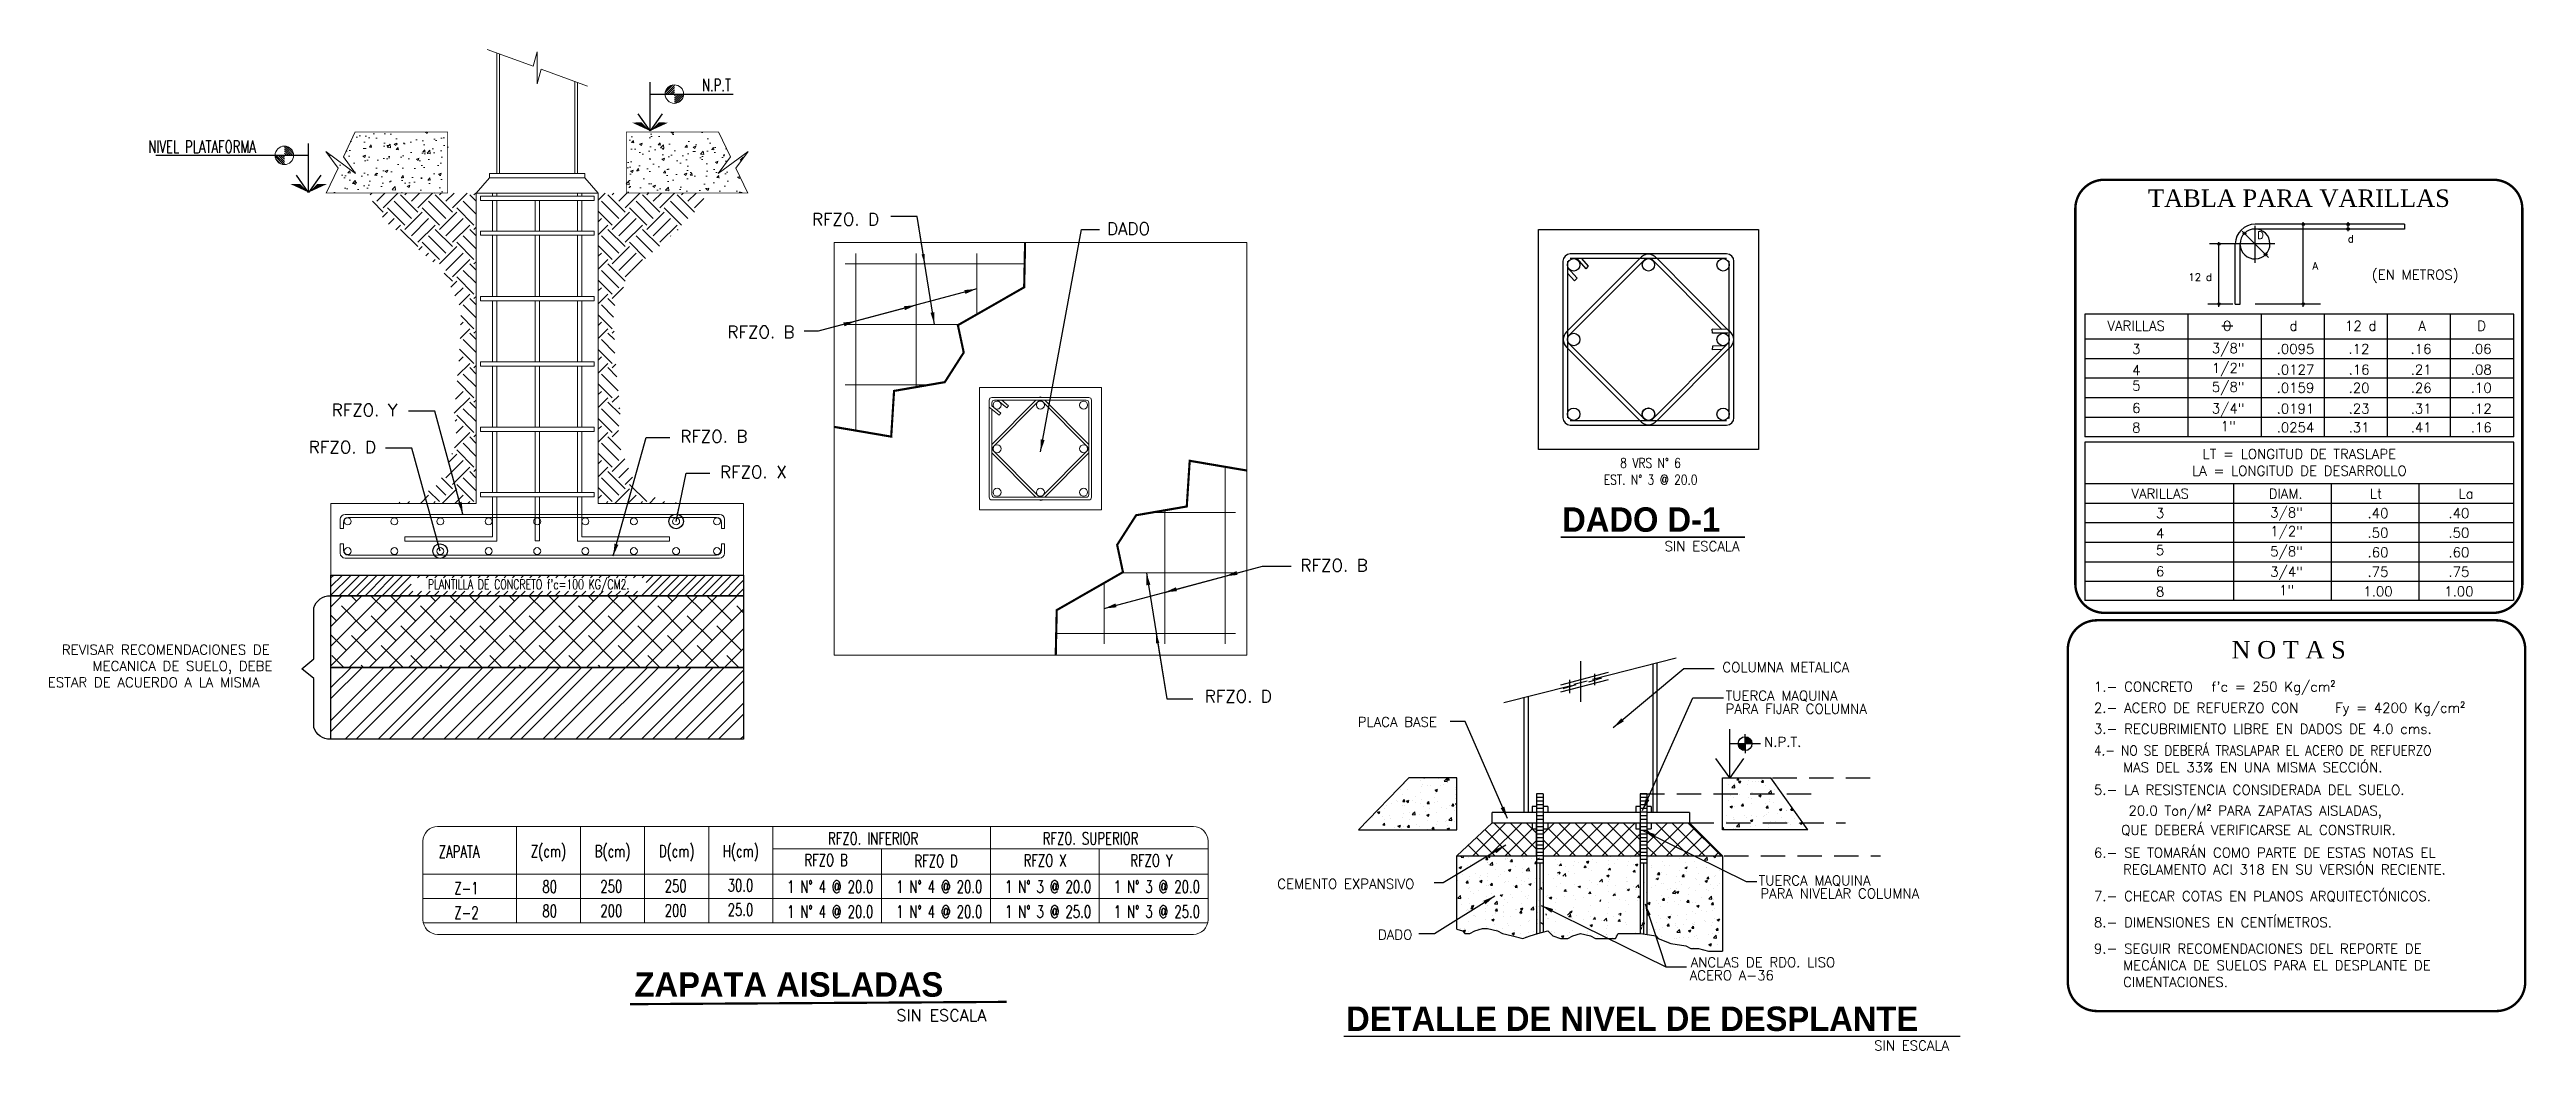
# Model space of a CAD drawing. Header units: millimetres. Extents: x 2213.6 to 2264.3, y 1634.2 to 1654.7.
import ezdxf
from ezdxf.enums import TextEntityAlignment as Align

# ---------------------------------------------------------------- set-up
doc = ezdxf.new("R2010")
doc.units = ezdxf.units.MM
doc.linetypes.add('DASHED', pattern=[0.75, 0.5, -0.25])
for name, color, linetype in [('0-TEXTO', 7, 'Continuous'), ('CIM', 7, 'Continuous'), ('CONT', 7, 'Continuous'), ('COTAS', 2, 'Continuous'), ('DADO', 5, 'Continuous'), ('ETIQUETAS PARA PLANOS$0$ETIQUETAS PARA PLANOS$0$B-FRAME', 1, 'Continuous'), ('MING', 7, 'Continuous'), ('TEXTO', 7, 'Continuous'), ('TEXTOS', 7, 'Continuous'), ('titulos', 1, 'Continuous')]:
    doc.layers.add(name, color=color, linetype=linetype)
doc.layers.add('ARMADURA', color=1, linetype='Continuous', lineweight=18)
doc.styles.add('BOLD', font='bold.shx', dxfattribs={"width": 1.1, "height": 0.4})
doc.styles.add('SIMPLEX', font='simplex.shx')
doc.styles.get("Standard").update_dxf_attribs({"font": 'arial.ttf'})
doc.styles.add('TEXT', font='simplex.shx')
doc.styles.add('TEXTO', font='simplex.shx')
doc.styles.add('TITULOS', font='times.ttf', dxfattribs={"height": 1})
doc.dimstyles.new('100', dxfattribs={"dimtxt": 0.2, "dimasz": 0.2, "dimexe": 0.1, "dimexo": 0.1, "dimgap": 0.1, "dimtad": 1, "dimdec": 0, "dimlfac": 1000, "dimzin": 1, "dimtxsty": 'SIMPLEX', "dimcen": 0.009, "dimclrd": 2, "dimclre": 2, "dimclrt": 4, "dimazin": 3, "dimtfac": 1, "dimtdec": 0, "dimtmove": 0, "dimatfit": 3})
doc.dimstyles.get("Standard").update_dxf_attribs({"dimtxt": 2.5, "dimasz": 2.5, "dimexe": 1.25, "dimexo": 0.625, "dimtad": 1, "dimtxsty": 'Standard', "dimcen": 2.5, "dimazin": 3, "dimtfac": 1, "dimtmove": 0, "dimatfit": 3})
pattern_1 = [(50, (1387.6985, 1562.52907), (0.546554, -0.04781726), [0.05715, -0.62865]), (355, (1387.6985, 1562.52907), (-0.10572848, 0.57316993), [0.04572, -0.50292]), (100.451, (1387.74404, 1562.5251), (0.4408275, 0.52535006), [0.04857, -0.53427]), (46.1842, (1387.6985, 1562.6815), (0.8132371, -0.126127), [0.085725, -0.942975]), (96.6356, (1387.7663, 1562.67096), (0.7122127, 0.7422767), [0.072855, -0.801405]), (351.184, (1387.6985, 1562.6815), (0.7122138, 0.74227535), [0.06858, -0.75438]), (21, (1387.7747, 1562.64337), (0.45484464, -0.30679656), [0.05715, -0.62865]), (326, (1387.7747, 1562.64337), (0.1854061, 0.5525639), [0.04572, -0.50292]), (71.4514, (1387.8126, 1562.6178), (0.64024947, 0.24576857), [0.04857, -0.53427]), (37.5, (1387.6985, 1562.52907), (0.00926581, 0.253665117), [0, -0.496824, 0, -0.51054, 0, -0.504825]), (7.5, (1387.6985, 1562.52907), (0.20045899, 0.300541724), [0, -0.291084, 0, -0.485394, 0, -0.192405]), (327.5, (1387.52857, 1562.52907), (0.406771786, -0.01718623), [0, -0.1905, 0, -0.59436, 0, -0.78867]), (317.5, (1387.45237, 1562.52907), (0.44438754, 0.07627947), [0, -0.24765, 0, -0.394716, 0, -0.56007])]

msp = doc.modelspace()

# ---------------------------------------------------------------- texts
at = {"color": 1, "style": 'TITULOS'}
for s, height, p in [('TABLA PARA VARILLAS', 0.35714, (2259.617, 1651.626)), ('N O T A S', 0.3571, (2259.407, 1642.393))]:
    msp.add_text(s, height=height, rotation=360, dxfattribs=at).set_placement(p, align=Align.MIDDLE)
at = {"layer": 'ARMADURA', "style": 'BOLD'}
for s, p in [('DADO D-1', (2244.547, 1644.806)), ('ZAPATA AISLADAS', (2225.572, 1635.298)), ('DETALLE DE NIVEL DE DESPLANTE', (2240.127, 1634.597))]:
    msp.add_text(s, height=0.5, dxfattribs=at).set_placement(p)
at = {"layer": 'COTAS', "color": 2, "style": 'SIMPLEX'}
msp.add_text('SIN ESCALA', height=0.2, dxfattribs=at).set_placement((2246.641, 1644.411))
at = {"layer": 'COTAS', "style": 'SIMPLEX'}
msp.add_text('SIN ESCALA', height=0.24, dxfattribs=at).set_placement((2230.928, 1634.797))
at = {"layer": 'MING', "lineweight": 0, "style": 'TEXTO', "width": 0.7}
for s, p in [('N.P.T ', (2226.95, 1653.816)), ('NIVEL PLATAFORMA', (2215.627, 1652.555)), ('RFZO. INFERIOR', (2229.529, 1638.408)), ('RFZO. SUPERIOR', (2233.92, 1638.408)), ('ZAPATA', (2221.566, 1638.14)), ('RFZO B', (2229.047, 1637.966)), ('RFZO D', (2231.297, 1637.95)), ('RFZO X', (2233.53, 1637.958)), ('RFZO Y', (2235.711, 1637.958)), ('Z-1', (2221.888, 1637.392)), ('80', (2223.688, 1637.425)), ('Z-2', (2221.888, 1636.893)), ('80', (2223.688, 1636.926))]:
    msp.add_text(s, height=0.25, dxfattribs=at).set_placement(p)
for s, height, p in [("PLANTILLA DE CONCRETO f'c=100 KG/CM2.", 0.2, (2223.406, 1643.631)), ('Z(cm)', 0.25, (2223.811, 1638.15)), ('B(cm)', 0.25, (2225.122, 1638.15)), ('D(cm)', 0.25, (2226.434, 1638.15)), ('H(cm)', 0.25, (2227.745, 1638.15))]:
    msp.add_text(s, height=height, dxfattribs=at).set_placement(p, align=Align.CENTER)
at = {"layer": 'MING', "style": 'TEXTO'}
for s, p in [('COLUMNA METALICA', (2247.824, 1641.937)), ('TUERCA MAQUINA', (2247.89, 1641.353)), ('PARA FIJAR COLUMNA', (2247.89, 1641.086)), ('PLACA BASE', (2240.364, 1640.818)), ('N.P.T.', (2248.677, 1640.409)), ('CEMENTO EXPANSIVO', (2238.72, 1637.506)), ('TUERCA MAQUINA', (2248.565, 1637.575)), ('PARA NIVELAR COLUMNA', (2248.6, 1637.309)), ('DADO', (2240.779, 1636.468)), ('ANCLAS DE RDO. LISO', (2247.174, 1635.902)), ('ACERO A-36', (2247.155, 1635.635))]:
    msp.add_text(s, height=0.2, dxfattribs=at).set_placement(p)
at = {"layer": 'MING', "lineweight": 0, "style": 'TEXTO', "width": 0.7}
for s, p in [('250', (2225.321, 1637.429)), ('250', (2226.637, 1637.435)), ('30.0', (2228.001, 1637.452)), ('1 N%%D 4 @ 20.0', (2230.455, 1637.422)), ('1 N%%D 4 @ 20.0', (2232.686, 1637.422)), ('1 N%%D 3 @ 20.0', (2234.912, 1637.422)), ('1 N%%D 3 @ 20.0', (2237.137, 1637.422)), ('200', (2225.321, 1636.93)), ('200', (2226.637, 1636.936)), ('25.0', (2228.001, 1636.953)), ('1 N%%D 4 @ 20.0', (2230.455, 1636.912)), ('1 N%%D 4 @ 20.0', (2232.686, 1636.912)), ('1 N%%D 3 @ 25.0', (2234.912, 1636.912)), ('1 N%%D 3 @ 25.0', (2237.137, 1636.912))]:
    msp.add_text(s, height=0.25, dxfattribs=at).set_placement(p, align=Align.RIGHT)
at = {"layer": 'MING', "lineweight": 0, "char_height": 0.25, "style": 'TEXTO'}
for s, insert, attachment_point in [('RFZO. D', (2229.202, 1651.196), 4), ('DADO', (2235.238, 1651.005), 4), ('RFZO. B', (2227.474, 1648.89), 4), ('RFZO. Y', (2219.379, 1647.295), 4), ('RFZO. D', (2218.911, 1646.537), 4), ('RFZO. B', (2226.508, 1646.757), 4), ('RFZO. X', (2227.322, 1646.029), 4), ('RFZO. B', (2240.567, 1644.12), 6), ('RFZO. D', (2238.608, 1641.442), 6)]:
    msp.add_mtext(s, dxfattribs=dict(at, insert=insert, attachment_point=attachment_point))
at = {"layer": 'MING', "lineweight": 0, "insert": (2213.394, 1642.494), "char_height": 0.2, "width": 5.28275, "attachment_point": 1, "style": 'TEXTO'}
msp.add_mtext('\\pi0.4637;REVISAR RECOMENDACIONES DE \\P\\pi1.09227;MECANICA DE SUELO, DEBE\\P\\pi0.17799;ESTAR DE ACUERDO A LA MISMA', dxfattribs=at)
at = {"layer": 'TEXTO', "color": 0, "linetype": 'Continuous', "style": 'SIMPLEX'}
for s, p in [('D', (2258.761, 1650.798)), ('d', (2260.618, 1650.723)), ('A', (2259.893, 1650.167)), ('12 d', (2257.357, 1649.938))]:
    msp.add_text(s, height=0.15, rotation=360, dxfattribs=at).set_placement(p)
at = {"layer": 'TEXTO', "linetype": 'Continuous', "style": 'SIMPLEX'}
for s, p in [('(EN METROS)', (2261.109, 1649.962)), ('1.- CONCRETO', (2255.424, 1641.537)), ("f'c = 250 Kg/cm²", (2257.826, 1641.537)), ('2.- ACERO DE REFUERZO CON', (2255.424, 1641.106)), ('Fy = 4200 Kg/cm²', (2260.36, 1641.106)), ('3.- RECUBRIMIENTO LIBRE EN DADOS DE 4.0 cms.', (2255.424, 1640.675)), ('    MAS DEL 33%%% EN UNA MISMA SECCIÓN.', (2255.424, 1639.89)), ('5.- LA RESISTENCIA CONSIDERADA DEL SUELO.', (2255.424, 1639.428)), ('20.0 Ton/M² PARA ZAPATAS AISLADAS,', (2256.13, 1639.004)), ('    QUE DEBERÁ VERIFICARSE AL CONSTRUIR.', (2255.386, 1638.607)), ('6.- SE TOMARÁN COMO PARTE DE ESTAS NOTAS EL', (2255.424, 1638.142)), ('    REGLAMENTO ACI 318 EN SU VERSIÓN RECIENTE.', (2255.424, 1637.8)), ('7.- CHECAR COTAS EN PLANOS ARQUITECTÓNICOS.', (2255.424, 1637.255)), ('8.- DIMENSIONES EN CENTÍMETROS.', (2255.424, 1636.719)), ('9.- SEGUIR RECOMENDACIONES DEL REPORTE DE', (2255.424, 1636.182)), ('    MECÁNICA DE SUELOS PARA EL DESPLANTE DE', (2255.424, 1635.839)), ('    CIMENTACIONES.', (2255.424, 1635.497))]:
    msp.add_text(s, height=0.2, rotation=360, dxfattribs=at).set_placement(p)
for s, p in [('VARILLAS', (2256.288, 1649.018)), ('3', (2256.291, 1648.546)), ('3/8"', (2258.17, 1648.546)), ('0', (2258.149, 1649.018)), ('.0095', (2259.547, 1648.546)), ('d', (2259.504, 1649.018)), ('12 d', (2260.881, 1649.018)), ('.12', (2260.844, 1648.546)), ('.16', (2262.114, 1648.546)), ('A', (2262.138, 1649.018)), ('.06', (2263.344, 1648.546)), ('D', (2263.353, 1649.018)), ('4', (2256.291, 1648.11)), ('1/2"', (2258.17, 1648.14)), ('.0127', (2259.547, 1648.123)), ('.16', (2260.847, 1648.123)), ('.21', (2262.117, 1648.123)), ('.08', (2263.347, 1648.123)), ('5', (2256.291, 1647.794)), ('5/8"', (2258.17, 1647.754)), ('.0159', (2259.547, 1647.75)), ('.20', (2260.847, 1647.75)), ('.26', (2262.117, 1647.75)), ('.10', (2263.347, 1647.75)), ('6', (2256.291, 1647.336)), ('3/4"', (2258.17, 1647.313)), ('.0191', (2259.547, 1647.325)), ('.23', (2260.847, 1647.325)), ('.31', (2262.117, 1647.325)), ('.12', (2263.347, 1647.325)), ('8', (2256.291, 1646.936)), ('1"', (2258.17, 1646.966)), ('.0254', (2259.547, 1646.94)), ('.31', (2260.847, 1646.94)), ('.41', (2262.117, 1646.94)), ('.16', (2263.347, 1646.94)), ('LA = LONGITUD DE DESARROLLO', (2259.626, 1646.053)), ('LT = LONGITUD DE TRASLAPE', (2259.626, 1646.397)), ('VARILLAS', (2256.778, 1645.587)), ('DIAM.', (2259.346, 1645.587)), ('Lt', (2261.194, 1645.587)), ('La', (2263.036, 1645.587)), ('3', (2256.778, 1645.187)), ('3/8"', (2259.364, 1645.187)), ('.40', (2261.234, 1645.187)), ('.40', (2262.889, 1645.187)), ('4', (2256.778, 1644.774)), ('1/2"', (2259.364, 1644.804)), ('.50', (2261.234, 1644.787)), ('.50', (2262.889, 1644.787)), ('5', (2256.778, 1644.431)), ('6', (2256.778, 1643.998)), ('5/8"', (2259.364, 1644.391)), ('3/4"', (2259.364, 1643.975)), ('.60', (2261.234, 1644.387)), ('.75', (2261.234, 1643.987)), ('.60', (2262.889, 1644.387)), ('.75', (2262.889, 1643.987)), ('8', (2256.778, 1643.582)), ('1"', (2259.364, 1643.612)), ('1.00', (2261.234, 1643.587)), ('1.00', (2262.889, 1643.587))]:
    msp.add_text(s, height=0.2, rotation=360, dxfattribs=at).set_placement(p, align=Align.MIDDLE)
at = {"layer": 'TEXTO', "linetype": 'Continuous', "style": 'SIMPLEX', "width": 0.9}
msp.add_text('4.- NO SE DEBERÁ TRASLAPAR EL ACERO DE REFUERZO', height=0.2, rotation=360, dxfattribs=at).set_placement((2255.424, 1640.232))
at = {"layer": 'TEXTOS', "style": 'SIMPLEX', "width": 0.8}
for s, p in [('8 VRS N%%D 6', (2246.356, 1646.114)), ('EST. N%%D 3 @ 20.0', (2246.356, 1645.771))]:
    msp.add_text(s, height=0.2, dxfattribs=at).set_placement(p, align=Align.CENTER)
at = {"layer": 'titulos', "color": 7, "lineweight": 0, "style": 'TEXT'}
msp.add_text('SIN ESCALA', height=0.2, dxfattribs=at).set_placement((2250.927, 1634.199))

# ---------------------------------------------------------------- blocks, each defined once
blk = doc.blocks.new('*X12')
at = {"color": 0}
for p, q in [((52.454, 10.212), (52.502, 10.269)), ((52.454, 10.212), (52.514, 10.207)), ((52.514, 10.207), (52.502, 10.269)), ((52.502, 10.157), (52.572, 10.184)), ((52.502, 10.157), (52.552, 10.124)), ((52.542, 10.155), (52.542, 10.155)), ((52.545, 10.202), (52.545, 10.202)), ((52.552, 10.124), (52.572, 10.184)), ((52.793, 10.188), (52.793, 10.188)), ((52.904, 10.18), (52.904, 10.18)), ((52.99, 10.156), (52.99, 10.156)), ((53.079, 10.179), (53.079, 10.179)), ((53.171, 10.238), (53.171, 10.238)), ((53.171, 10.149), (53.219, 10.207)), ((53.171, 10.149), (53.231, 10.144)), ((53.231, 10.144), (53.219, 10.207)), ((53.424, 10.255), (53.424, 10.255)), ((52.205, 9.606), (52.205, 9.606)), ((52.222, 10.09), (52.222, 10.09)), ((52.259, 9.432), (52.329, 9.459)), ((52.259, 9.432), (52.308, 9.398)), ((52.279, 9.761), (52.279, 9.761)), ((52.308, 9.993), (52.386, 10.074)), ((52.308, 9.993), (52.397, 9.979)), ((52.308, 9.398), (52.329, 9.459)), ((52.346, 9.693), (52.346, 9.693)), ((52.375, 9.45), (52.375, 9.45)), ((52.397, 9.979), (52.386, 10.074)), ((52.387, 9.783), (52.387, 9.783)), ((52.399, 10.116), (52.399, 10.116)), ((52.406, 10.056), (52.406, 10.056)), ((52.529, 9.794), (52.529, 9.794)), ((52.593, 9.46), (52.641, 9.517)), ((52.593, 9.46), (52.653, 9.455)), ((52.653, 9.454), (52.641, 9.517)), ((52.645, 9.449), (52.645, 9.449)), ((52.756, 10.067), (52.756, 10.067)), ((52.788, 9.706), (52.788, 9.706)), ((52.88, 9.671), (52.88, 9.671)), ((52.88, 9.514), (52.88, 9.514)), ((52.892, 9.847), (52.892, 9.847)), ((52.908, 9.844), (52.908, 9.844)), ((53.099, 9.755), (53.169, 9.781)), ((53.099, 9.755), (53.149, 9.721)), ((53.149, 9.721), (53.169, 9.781)), ((53.277, 9.532), (53.277, 9.532)), ((53.29, 10.045), (53.29, 10.045)), ((53.31, 9.397), (53.358, 9.454)), ((53.37, 9.392), (53.358, 9.454)), ((53.371, 9.806), (53.371, 9.806)), ((53.375, 9.827), (53.453, 9.908)), ((53.375, 9.827), (53.464, 9.813)), ((53.399, 9.589), (53.399, 9.589)), ((53.411, 9.922), (53.411, 9.922)), ((53.414, 9.648), (53.414, 9.648)), ((53.464, 9.813), (53.453, 9.908)), ((53.527, 9.565), (53.527, 9.565)), ((53.54, 9.927), (53.54, 9.927)), ((53.906, 9.615), (53.906, 9.615)), ((52.039, 8.799), (52.062, 8.828)), ((52.039, 8.768), (52.074, 8.765)), ((52.074, 8.765), (52.062, 8.828)), ((52.152, 9.182), (52.152, 9.182)), ((52.164, 9.009), (52.164, 9.009)), ((52.266, 9.399), (52.266, 9.399)), ((52.35, 8.784), (52.35, 8.784)), ((52.362, 9.048), (52.362, 9.048)), ((52.363, 9.117), (52.363, 9.117)), ((52.382, 9.055), (52.382, 9.055)), ((52.403, 8.79), (52.403, 8.79)), ((52.441, 8.853), (52.518, 8.934)), ((52.441, 8.853), (52.53, 8.839)), ((52.53, 8.839), (52.518, 8.934)), ((52.685, 9.16), (52.685, 9.16)), ((52.747, 9.11), (52.747, 9.11)), ((52.771, 8.755), (52.78, 8.765)), ((52.782, 8.755), (52.78, 8.765)), ((52.855, 9.029), (52.925, 9.056)), ((52.855, 9.029), (52.905, 8.996)), ((52.856, 8.848), (52.856, 8.848)), ((52.868, 9.181), (52.868, 9.181)), ((52.896, 9.026), (52.896, 9.026)), ((52.905, 8.996), (52.925, 9.056)), ((52.987, 8.89), (52.987, 8.89)), ((53.001, 8.777), (53.001, 8.777)), ((53.014, 9.138), (53.014, 9.138)), ((53.219, 9.137), (53.219, 9.137)), ((53.264, 9.171), (53.264, 9.171)), ((53.31, 9.397), (53.37, 9.392)), ((53.33, 9.21), (53.33, 9.21)), ((53.375, 8.923), (53.375, 8.923)), ((53.38, 8.826), (53.38, 8.826)), ((53.387, 9.256), (53.387, 9.256)), ((53.43, 9.003), (53.43, 9.003)), ((53.57, 8.99), (53.57, 8.99)), ((53.572, 8.755), (53.586, 8.769)), ((53.587, 8.755), (53.586, 8.769)), ((53.643, 9.221), (53.643, 9.221)), ((53.696, 9.352), (53.766, 9.379)), ((53.696, 9.352), (53.745, 9.318)), ((53.745, 9.318), (53.766, 9.379)), ((53.753, 9.115), (53.753, 9.115)), ((53.888, 8.994), (53.888, 8.994)), ((53.901, 9.327), (53.901, 9.327)), ((53.913, 9.31), (53.913, 9.31)), ((53.964, 8.98), (53.964, 8.98)), ((54.011, 8.91), (54.011, 8.91)), ((54.027, 9.334), (54.073, 9.389)), ((54.027, 9.334), (54.087, 9.329)), ((54.087, 9.329), (54.077, 9.384)), ((54.153, 9.09), (54.153, 9.09)), ((54.261, 8.943), (54.261, 8.943)), ((54.293, 8.949), (54.363, 8.976)), ((54.293, 8.949), (54.342, 8.916)), ((54.342, 8.916), (54.363, 8.976))]:
    blk.add_line(p, q, dxfattribs=at)
blk = doc.blocks.new('*X11')
at = {"color": 0}
for p, q in [((43.22, 10.191), (43.22, 10.191)), ((43.312, 10.272), (43.328, 10.27)), ((43.328, 10.27), (43.328, 10.272)), ((43.725, 10.255), (43.725, 10.255)), ((43.903, 10.177), (43.981, 10.258)), ((43.903, 10.177), (43.992, 10.163)), ((43.992, 10.163), (43.981, 10.258)), ((43.986, 10.213), (44.034, 10.27)), ((43.986, 10.213), (44.045, 10.208)), ((44.005, 10.141), (44.005, 10.141)), ((44.045, 10.207), (44.034, 10.27)), ((42.22, 9.477), (42.22, 9.477)), ((42.352, 9.533), (42.352, 9.533)), ((42.495, 9.621), (42.495, 9.621)), ((42.543, 9.588), (42.543, 9.588)), ((42.615, 9.928), (42.615, 9.928)), ((42.682, 9.455), (42.682, 9.455)), ((42.69, 9.586), (42.738, 9.644)), ((42.69, 9.586), (42.75, 9.581)), ((42.695, 9.788), (42.695, 9.788)), ((42.738, 10.099), (42.738, 10.099)), ((42.75, 9.581), (42.738, 9.643)), ((42.754, 9.454), (42.754, 9.454)), ((42.796, 9.59), (42.866, 9.617)), ((42.796, 9.59), (42.845, 9.556)), ((42.839, 9.94), (42.839, 9.94)), ((42.845, 9.556), (42.866, 9.617)), ((42.983, 9.616), (42.983, 9.616)), ((43.077, 9.566), (43.077, 9.566)), ((43.078, 9.721), (43.078, 9.721)), ((43.196, 9.525), (43.196, 9.525)), ((43.208, 9.858), (43.208, 9.858)), ((43.234, 9.649), (43.234, 9.649)), ((43.246, 10.011), (43.246, 10.011)), ((43.271, 10.077), (43.271, 10.077)), ((43.287, 9.432), (43.287, 9.432)), ((43.407, 9.523), (43.455, 9.581)), ((43.407, 9.523), (43.467, 9.518)), ((43.422, 10.04), (43.422, 10.04)), ((43.467, 9.518), (43.455, 9.581)), ((43.497, 10.044), (43.497, 10.044)), ((43.61, 9.543), (43.61, 9.543)), ((43.612, 9.699), (43.612, 9.699)), ((43.636, 9.913), (43.706, 9.939)), ((43.636, 9.913), (43.686, 9.879)), ((43.661, 9.821), (43.661, 9.821)), ((43.686, 9.879), (43.706, 9.939)), ((43.701, 9.589), (43.701, 9.589)), ((43.713, 9.922), (43.713, 9.922)), ((43.805, 10.054), (43.805, 10.054)), ((43.875, 10.094), (43.875, 10.094)), ((44.043, 9.471), (44.043, 9.471)), ((44.124, 9.461), (44.173, 9.518)), ((44.124, 9.461), (44.184, 9.455)), ((44.144, 9.521), (44.144, 9.521)), ((44.184, 9.455), (44.173, 9.518)), ((44.22, 9.664), (44.22, 9.664)), ((44.231, 9.421), (44.231, 9.421)), ((44.232, 9.997), (44.232, 9.997)), ((44.233, 9.51), (44.266, 9.523)), ((44.233, 9.51), (44.266, 9.487)), ((44.244, 9.782), (44.244, 9.782)), ((44.245, 9.921), (44.245, 9.921)), ((41.646, 8.983), (41.646, 8.983)), ((41.711, 9.071), (41.711, 9.071)), ((41.81, 9.103), (41.81, 9.103)), ((41.955, 9.268), (42.025, 9.294)), ((41.955, 9.268), (42.005, 9.234)), ((41.982, 9.356), (41.99, 9.355)), ((41.99, 9.355), (41.989, 9.363)), ((42.005, 9.234), (42.025, 9.294)), ((42.089, 9.139), (42.089, 9.139)), ((42.111, 8.897), (42.16, 8.954)), ((42.111, 8.897), (42.171, 8.891)), ((42.151, 9.047), (42.151, 9.047)), ((42.171, 8.891), (42.16, 8.954)), ((42.163, 9.38), (42.163, 9.38)), ((42.294, 9.171), (42.294, 9.171)), ((42.344, 9.08), (42.344, 9.08)), ((42.457, 8.828), (42.457, 8.828)), ((42.552, 8.865), (42.622, 8.892)), ((42.552, 8.865), (42.602, 8.831)), ((42.602, 8.831), (42.622, 8.892)), ((42.658, 8.789), (42.658, 8.789)), ((42.67, 9.122), (42.67, 9.122)), ((42.708, 8.861), (42.708, 8.861)), ((42.72, 9.222), (42.72, 9.222)), ((42.829, 8.834), (42.877, 8.891)), ((42.829, 8.834), (42.888, 8.829)), ((42.877, 9.271), (42.877, 9.271)), ((42.888, 8.829), (42.877, 8.891)), ((42.878, 9.058), (42.878, 9.058)), ((42.968, 9.203), (43.046, 9.284)), ((42.968, 9.203), (43.057, 9.189)), ((42.971, 9.255), (42.971, 9.255)), ((43.057, 9.189), (43.046, 9.284)), ((43.086, 8.91), (43.086, 8.91)), ((43.171, 8.859), (43.171, 8.859)), ((43.184, 9.192), (43.184, 9.192)), ((43.349, 9.305), (43.349, 9.305)), ((43.392, 9.187), (43.462, 9.214)), ((43.392, 9.187), (43.442, 9.154)), ((43.411, 9.035), (43.411, 9.035)), ((43.419, 8.774), (43.419, 8.774)), ((43.442, 9.154), (43.462, 9.214)), ((43.46, 9.371), (43.46, 9.371)), ((43.546, 8.771), (43.594, 8.829)), ((43.546, 8.771), (43.606, 8.766)), ((43.606, 8.766), (43.594, 8.829)), ((43.677, 8.923), (43.677, 8.923)), ((43.689, 9.256), (43.689, 9.256)), ((43.718, 8.994), (43.718, 8.994)), ((43.821, 9.409), (43.821, 9.409)), ((43.945, 9.012), (43.945, 9.012)), ((43.968, 9.027), (43.968, 9.027)), ((43.981, 9.388), (43.981, 9.388)), ((43.989, 8.785), (44.059, 8.812)), ((43.989, 8.785), (44.034, 8.755)), ((44.002, 8.874), (44.002, 8.874)), ((44.035, 9.038), (44.113, 9.119)), ((44.035, 9.038), (44.124, 9.024)), ((44.04, 8.755), (44.059, 8.812)), ((44.124, 9.024), (44.113, 9.119)), ((44.196, 8.998), (44.196, 8.998)), ((44.208, 9.331), (44.208, 9.331))]:
    blk.add_line(p, q, dxfattribs=at)
blk = doc.blocks.new('*X13')
at = {"color": 0}
for p, q in [((44.402, 7.956), (44.431, 7.991)), ((44.462, 7.951), (44.454, 7.991)), ((45.183, 7.98), (45.214, 7.991)), ((45.183, 7.98), (45.233, 7.946)), ((45.233, 7.946), (45.248, 7.991)), ((47.738, 7.989), (47.738, 7.989)), ((48.749, 7.962), (48.749, 7.962)), ((49.768, 8.097), (49.768, 8.097)), ((51.293, 7.973), (51.293, 7.973)), ((51.772, 7.982), (51.822, 7.948)), ((51.797, 7.991), (51.832, 8.005)), ((51.822, 7.948), (51.842, 8.009)), ((51.969, 8.029), (51.969, 8.029)), ((44.292, 7.27), (44.292, 7.27)), ((44.343, 7.657), (44.413, 7.684)), ((44.343, 7.657), (44.393, 7.623)), ((44.393, 7.623), (44.413, 7.684)), ((44.402, 7.956), (44.462, 7.951)), ((44.425, 7.437), (44.425, 7.437)), ((44.541, 7.204), (44.589, 7.261)), ((44.555, 7.665), (44.555, 7.665)), ((44.582, 7.708), (44.582, 7.708)), ((44.6, 7.199), (44.589, 7.261)), ((44.619, 7.948), (44.619, 7.948)), ((44.635, 7.303), (44.635, 7.303)), ((44.649, 7.404), (44.649, 7.404)), ((44.661, 7.737), (44.661, 7.737)), ((44.822, 7.489), (44.822, 7.489)), ((44.924, 7.353), (44.924, 7.353)), ((44.94, 7.254), (45.01, 7.281)), ((44.94, 7.254), (44.99, 7.221)), ((44.958, 7.414), (44.958, 7.414)), ((44.99, 7.221), (45.01, 7.281)), ((45.119, 7.893), (45.167, 7.951)), ((45.119, 7.893), (45.179, 7.888)), ((45.153, 7.925), (45.153, 7.925)), ((45.154, 7.468), (45.154, 7.468)), ((45.166, 7.808), (45.166, 7.808)), ((45.166, 7.801), (45.166, 7.801)), ((45.179, 7.888), (45.167, 7.951)), ((45.169, 7.28), (45.169, 7.28)), ((45.174, 7.386), (45.174, 7.386)), ((45.187, 7.748), (45.187, 7.748)), ((45.235, 7.732), (45.313, 7.814)), ((45.235, 7.732), (45.324, 7.719)), ((45.324, 7.719), (45.313, 7.814)), ((45.405, 7.589), (45.405, 7.589)), ((45.437, 7.781), (45.437, 7.781)), ((45.492, 7.392), (45.492, 7.392)), ((45.553, 7.436), (45.553, 7.436)), ((45.673, 7.543), (45.673, 7.543)), ((45.685, 7.876), (45.685, 7.876)), ((45.687, 7.903), (45.687, 7.903)), ((45.703, 7.258), (45.703, 7.258)), ((45.749, 7.908), (45.749, 7.908)), ((45.78, 7.577), (45.85, 7.604)), ((45.78, 7.577), (45.83, 7.543)), ((45.787, 7.239), (45.787, 7.239)), ((45.816, 7.831), (45.816, 7.831)), ((45.83, 7.543), (45.85, 7.604)), ((45.836, 7.831), (45.885, 7.888)), ((45.836, 7.831), (45.896, 7.825)), ((45.896, 7.825), (45.885, 7.888)), ((45.988, 7.689), (45.988, 7.689)), ((46.026, 7.369), (46.026, 7.369)), ((46.174, 7.281), (46.174, 7.281)), ((46.184, 7.519), (46.184, 7.519)), ((46.187, 7.614), (46.187, 7.614)), ((46.199, 7.947), (46.199, 7.947)), ((46.221, 7.88), (46.221, 7.88)), ((46.302, 7.567), (46.38, 7.648)), ((46.302, 7.567), (46.391, 7.553)), ((46.37, 7.339), (46.37, 7.339)), ((46.391, 7.553), (46.38, 7.648)), ((46.435, 7.552), (46.435, 7.552)), ((46.447, 7.914), (46.447, 7.914)), ((46.554, 7.768), (46.602, 7.825)), ((46.554, 7.768), (46.613, 7.763)), ((46.56, 7.347), (46.56, 7.347)), ((46.572, 7.789), (46.572, 7.789)), ((46.611, 7.777), (46.602, 7.825)), ((46.62, 7.899), (46.69, 7.926)), ((46.62, 7.899), (46.643, 7.884)), ((46.679, 7.345), (46.679, 7.345)), ((46.692, 7.678), (46.692, 7.678)), ((46.698, 7.947), (46.698, 7.947)), ((46.813, 7.602), (46.813, 7.602)), ((46.953, 7.439), (46.953, 7.439)), ((47.094, 7.324), (47.094, 7.324)), ((47.155, 7.889), (47.155, 7.889)), ((47.199, 7.42), (47.199, 7.42)), ((47.211, 7.753), (47.211, 7.753)), ((47.217, 7.497), (47.287, 7.524)), ((47.267, 7.463), (47.287, 7.524)), ((47.271, 7.705), (47.319, 7.763)), ((47.288, 7.835), (47.288, 7.835)), ((47.331, 7.7), (47.319, 7.763)), ((47.37, 7.401), (47.447, 7.483)), ((47.445, 7.685), (47.445, 7.685)), ((47.459, 7.388), (47.447, 7.483)), ((47.537, 7.539), (47.537, 7.539)), ((47.695, 7.718), (47.695, 7.718)), ((47.712, 7.49), (47.712, 7.49)), ((47.724, 7.823), (47.724, 7.823)), ((47.822, 7.813), (47.822, 7.813)), ((47.988, 7.642), (48.036, 7.7)), ((48.048, 7.637), (48.036, 7.7)), ((48.057, 7.819), (48.127, 7.846)), ((48.057, 7.819), (48.107, 7.786)), ((48.074, 7.768), (48.074, 7.768)), ((48.107, 7.786), (48.127, 7.846)), ((48.12, 7.639), (48.12, 7.639)), ((48.161, 7.279), (48.161, 7.279)), ((48.217, 7.554), (48.217, 7.554)), ((48.23, 7.887), (48.23, 7.887)), ((48.356, 7.79), (48.356, 7.79)), ((48.437, 7.236), (48.515, 7.317)), ((48.526, 7.222), (48.515, 7.317)), ((48.654, 7.417), (48.724, 7.444)), ((48.654, 7.417), (48.704, 7.383)), ((48.695, 7.257), (48.695, 7.257)), ((48.703, 7.739), (48.703, 7.739)), ((48.704, 7.383), (48.724, 7.444)), ((48.705, 7.58), (48.754, 7.637)), ((48.706, 7.851), (48.706, 7.851)), ((48.725, 7.296), (48.725, 7.296)), ((48.737, 7.629), (48.737, 7.629)), ((48.765, 7.574), (48.754, 7.637)), ((48.89, 7.768), (48.89, 7.768)), ((48.956, 7.884), (48.956, 7.884)), ((49.238, 7.367), (49.238, 7.367)), ((49.245, 7.243), (49.245, 7.243)), ((49.25, 7.7), (49.25, 7.7)), ((49.286, 7.839), (49.286, 7.839)), ((49.335, 7.934), (49.335, 7.934)), ((49.423, 7.517), (49.471, 7.574)), ((49.424, 7.745), (49.424, 7.745)), ((49.482, 7.512), (49.471, 7.574)), ((49.495, 7.739), (49.565, 7.766)), ((49.495, 7.739), (49.544, 7.706)), ((49.544, 7.706), (49.565, 7.766)), ((49.743, 7.431), (49.743, 7.431)), ((49.828, 7.343), (49.828, 7.343)), ((49.869, 7.939), (49.869, 7.939)), ((49.953, 7.656), (49.953, 7.656)), ((49.957, 7.722), (49.957, 7.722)), ((50.069, 7.311), (50.069, 7.311)), ((50.091, 7.337), (50.141, 7.303)), ((50.14, 7.454), (50.188, 7.512)), ((50.14, 7.454), (50.2, 7.449)), ((50.141, 7.303), (50.161, 7.364)), ((50.2, 7.449), (50.188, 7.512)), ((50.263, 7.506), (50.263, 7.506)), ((50.275, 7.839), (50.275, 7.839)), ((50.332, 7.706), (50.332, 7.706)), ((50.411, 7.443), (50.411, 7.443)), ((50.491, 7.7), (50.491, 7.7)), ((50.701, 7.394), (50.701, 7.394)), ((50.764, 7.243), (50.764, 7.243)), ((50.776, 7.576), (50.776, 7.576)), ((50.788, 7.909), (50.788, 7.909)), ((50.857, 7.391), (50.905, 7.449)), ((50.857, 7.391), (50.917, 7.386)), ((50.917, 7.386), (50.905, 7.449)), ((50.932, 7.659), (50.981, 7.626)), ((50.951, 7.427), (50.951, 7.427)), ((50.964, 7.789), (50.964, 7.789)), ((50.981, 7.626), (51.002, 7.686)), ((50.994, 7.543), (50.994, 7.543)), ((51.025, 7.677), (51.025, 7.677)), ((51.214, 7.822), (51.214, 7.822)), ((51.234, 7.323), (51.234, 7.323)), ((51.269, 7.307), (51.269, 7.307)), ((51.281, 7.64), (51.281, 7.64)), ((51.33, 7.477), (51.33, 7.477)), ((51.506, 7.879), (51.584, 7.96)), ((51.506, 7.879), (51.595, 7.865)), ((51.529, 7.257), (51.599, 7.283)), ((51.529, 7.257), (51.578, 7.223)), ((51.559, 7.655), (51.559, 7.655)), ((51.574, 7.329), (51.623, 7.386)), ((51.574, 7.329), (51.634, 7.323)), ((51.578, 7.643), (51.578, 7.643)), ((51.578, 7.223), (51.599, 7.283)), ((51.595, 7.865), (51.584, 7.96)), ((51.593, 7.872), (51.593, 7.872)), ((51.634, 7.323), (51.623, 7.386)), ((51.788, 7.382), (51.788, 7.382)), ((51.801, 7.715), (51.801, 7.715)), ((51.817, 7.423), (51.817, 7.423)), ((51.961, 7.56), (51.961, 7.56)), ((44.3, 6.758), (44.378, 6.84)), ((44.3, 6.758), (44.389, 6.745)), ((44.389, 6.745), (44.378, 6.839)), ((44.398, 6.565), (44.398, 6.565)), ((44.541, 7.204), (44.6, 7.199)), ((44.621, 7.038), (44.621, 7.038)), ((44.624, 6.739), (44.624, 6.739)), ((44.636, 7.071), (44.636, 7.071)), ((44.648, 6.598), (44.648, 6.598)), ((44.661, 6.959), (44.661, 6.959)), ((44.697, 6.529), (44.767, 6.556)), ((44.697, 6.529), (44.746, 6.496)), ((44.746, 6.496), (44.767, 6.556)), ((44.759, 6.906), (44.759, 6.906)), ((44.911, 6.992), (44.911, 6.992)), ((45.027, 6.647), (45.027, 6.647)), ((45.129, 6.803), (45.129, 6.803)), ((45.142, 7.135), (45.142, 7.135)), ((45.163, 6.542), (45.163, 6.542)), ((45.204, 7.139), (45.204, 7.139)), ((45.258, 7.141), (45.306, 7.199)), ((45.258, 7.141), (45.318, 7.136)), ((45.29, 7.042), (45.29, 7.042)), ((45.293, 6.884), (45.293, 6.884)), ((45.318, 7.136), (45.306, 7.199)), ((45.368, 6.593), (45.446, 6.674)), ((45.368, 6.593), (45.457, 6.579)), ((45.457, 6.579), (45.446, 6.674)), ((45.537, 6.852), (45.587, 6.818)), ((45.587, 6.818), (45.607, 6.879)), ((45.637, 6.545), (45.637, 6.545)), ((45.649, 6.878), (45.649, 6.878)), ((45.658, 6.731), (45.658, 6.731)), ((45.661, 7.21), (45.661, 7.21)), ((45.746, 6.642), (45.746, 6.642)), ((45.827, 6.861), (45.827, 6.861)), ((45.909, 6.764), (45.909, 6.764)), ((45.921, 7.125), (45.921, 7.125)), ((45.975, 7.078), (46.023, 7.136)), ((45.975, 7.078), (46.035, 7.073)), ((46.035, 7.073), (46.023, 7.136)), ((46.15, 6.615), (46.15, 6.615)), ((46.162, 6.948), (46.162, 6.948)), ((46.172, 7.158), (46.172, 7.158)), ((46.237, 7.235), (46.237, 7.235)), ((46.287, 6.813), (46.287, 6.813)), ((46.329, 6.742), (46.329, 6.742)), ((46.361, 6.838), (46.361, 6.838)), ((46.377, 7.174), (46.427, 7.141)), ((46.427, 7.141), (46.447, 7.201)), ((46.55, 7.208), (46.55, 7.208)), ((46.569, 6.523), (46.569, 6.523)), ((46.655, 6.679), (46.655, 6.679)), ((46.667, 7.012), (46.667, 7.012)), ((46.692, 7.016), (46.741, 7.073)), ((46.692, 7.016), (46.701, 7.015)), ((46.752, 7.01), (46.741, 7.073)), ((46.771, 7.212), (46.771, 7.212)), ((46.895, 6.816), (46.895, 6.816)), ((46.912, 6.842), (46.912, 6.842)), ((46.974, 6.772), (47.044, 6.799)), ((46.974, 6.772), (47.024, 6.738)), ((47.024, 6.738), (47.044, 6.799)), ((47.152, 6.623), (47.152, 6.623)), ((47.175, 6.754), (47.175, 6.754)), ((47.187, 7.087), (47.187, 7.087)), ((47.304, 7.19), (47.304, 7.19)), ((47.41, 6.953), (47.458, 7.01)), ((47.428, 6.793), (47.428, 6.793)), ((47.469, 6.948), (47.458, 7.01)), ((47.495, 6.942), (47.495, 6.942)), ((47.688, 6.824), (47.688, 6.824)), ((47.7, 7.157), (47.7, 7.157)), ((47.735, 6.723), (47.735, 6.723)), ((47.814, 7.094), (47.884, 7.121)), ((47.864, 7.061), (47.884, 7.121)), ((47.962, 6.771), (47.962, 6.771)), ((48.079, 7.042), (48.079, 7.042)), ((48.127, 6.89), (48.175, 6.948)), ((48.187, 6.885), (48.175, 6.948)), ((48.181, 6.556), (48.181, 6.556)), ((48.193, 6.888), (48.193, 6.888)), ((48.205, 7.221), (48.205, 7.221)), ((48.318, 6.823), (48.318, 6.823)), ((48.372, 7.145), (48.372, 7.145)), ((48.461, 6.658), (48.481, 6.718)), ((48.662, 7.143), (48.662, 7.143)), ((48.7, 6.631), (48.7, 6.631)), ((48.712, 6.963), (48.712, 6.963)), ((48.844, 6.827), (48.892, 6.885)), ((48.904, 6.822), (48.892, 6.885)), ((48.901, 6.923), (48.901, 6.923)), ((48.906, 7.122), (48.906, 7.122)), ((49.03, 6.726), (49.03, 6.726)), ((49.214, 6.701), (49.214, 6.701)), ((49.226, 7.034), (49.226, 7.034)), ((49.229, 7.234), (49.229, 7.234)), ((49.251, 7.014), (49.301, 6.981)), ((49.283, 6.573), (49.283, 6.573)), ((49.301, 6.981), (49.321, 7.041)), ((49.44, 7.1), (49.44, 7.1)), ((49.484, 7.023), (49.484, 7.023)), ((49.504, 7.07), (49.582, 7.152)), ((49.561, 6.765), (49.61, 6.822)), ((49.564, 6.703), (49.564, 6.703)), ((49.593, 7.057), (49.582, 7.152)), ((49.621, 6.759), (49.61, 6.822)), ((49.719, 6.765), (49.719, 6.765)), ((49.731, 7.098), (49.731, 7.098)), ((49.763, 7.211), (49.763, 7.211)), ((49.806, 6.917), (49.806, 6.917)), ((49.848, 6.612), (49.918, 6.638)), ((49.848, 6.612), (49.898, 6.578)), ((49.866, 6.673), (49.866, 6.673)), ((49.898, 6.578), (49.918, 6.638)), ((49.974, 7.077), (49.974, 7.077)), ((50.068, 7.123), (50.068, 7.123)), ((50.098, 6.681), (50.098, 6.681)), ((50.175, 6.606), (50.175, 6.606)), ((50.238, 6.84), (50.238, 6.84)), ((50.25, 7.173), (50.25, 7.173)), ((50.279, 6.702), (50.327, 6.759)), ((50.279, 6.702), (50.338, 6.697)), ((50.297, 7.189), (50.297, 7.189)), ((50.338, 6.697), (50.327, 6.759)), ((50.425, 6.639), (50.425, 6.639)), ((50.438, 7), (50.438, 7)), ((50.45, 6.773), (50.45, 6.773)), ((50.507, 7.055), (50.507, 7.055)), ((50.571, 6.905), (50.649, 6.986)), ((50.571, 6.905), (50.66, 6.891)), ((50.631, 6.658), (50.631, 6.658)), ((50.66, 6.891), (50.649, 6.986)), ((50.651, 7.223), (50.651, 7.223)), ((50.688, 7.033), (50.688, 7.033)), ((50.688, 6.934), (50.758, 6.961)), ((50.688, 6.934), (50.738, 6.901)), ((50.738, 6.9), (50.758, 6.961)), ((50.74, 6.577), (50.74, 6.577)), ((50.752, 6.91), (50.752, 6.91)), ((50.804, 6.688), (50.804, 6.688)), ((50.83, 7.166), (50.83, 7.166)), ((50.996, 6.639), (51.044, 6.697)), ((50.996, 6.639), (51.056, 6.634)), ((51.033, 6.873), (51.033, 6.873)), ((51.041, 7.032), (51.041, 7.032)), ((51.056, 6.634), (51.044, 6.697)), ((51.067, 7.083), (51.067, 7.083)), ((51.165, 6.635), (51.165, 6.635)), ((51.245, 6.642), (51.245, 6.642)), ((51.257, 6.974), (51.257, 6.974)), ((51.285, 6.531), (51.355, 6.558)), ((51.285, 6.531), (51.335, 6.498)), ((51.335, 6.498), (51.355, 6.558)), ((51.364, 7.144), (51.364, 7.144)), ((51.435, 6.772), (51.435, 6.772)), ((51.575, 7.009), (51.575, 7.009)), ((51.616, 6.973), (51.616, 6.973)), ((51.639, 6.739), (51.716, 6.821)), ((51.639, 6.739), (51.727, 6.726)), ((51.686, 6.805), (51.686, 6.805)), ((51.698, 7.166), (51.698, 7.166)), ((51.699, 6.613), (51.699, 6.613)), ((51.713, 6.576), (51.761, 6.634)), ((51.713, 6.576), (51.773, 6.571)), ((51.727, 6.726), (51.716, 6.82)), ((51.773, 6.571), (51.761, 6.634)), ((51.764, 6.716), (51.764, 6.716)), ((51.776, 7.049), (51.776, 7.049)), ((51.898, 7.121), (51.898, 7.121)), ((51.949, 7.199), (51.949, 7.199)), ((44.366, 5.887), (44.366, 5.887)), ((44.385, 6.203), (44.385, 6.203)), ((44.453, 5.804), (44.523, 5.831)), ((44.453, 5.804), (44.503, 5.771)), ((44.501, 5.859), (44.501, 5.859)), ((44.503, 5.771), (44.523, 5.831)), ((44.565, 6.395), (44.565, 6.395)), ((44.579, 6.442), (44.579, 6.442)), ((44.6, 6.073), (44.6, 6.073)), ((44.612, 6.406), (44.612, 6.406)), ((44.679, 6.452), (44.728, 6.509)), ((44.679, 6.452), (44.739, 6.447)), ((44.739, 6.447), (44.728, 6.509)), ((44.764, 6.253), (44.764, 6.253)), ((44.775, 6.261), (44.775, 6.261)), ((44.819, 6.222), (44.819, 6.222)), ((44.9, 5.864), (44.9, 5.864)), ((45.098, 6.373), (45.098, 6.373)), ((45.105, 6.137), (45.105, 6.137)), ((45.117, 6.47), (45.117, 6.47)), ((45.132, 5.942), (45.132, 5.942)), ((45.201, 5.872), (45.201, 5.872)), ((45.293, 6.127), (45.363, 6.154)), ((45.293, 6.127), (45.343, 6.093)), ((45.309, 6.238), (45.309, 6.238)), ((45.343, 6.093), (45.363, 6.153)), ((45.382, 5.975), (45.382, 5.975)), ((45.395, 6.336), (45.395, 6.336)), ((45.397, 6.389), (45.445, 6.447)), ((45.397, 6.389), (45.456, 6.384)), ((45.402, 6.322), (45.402, 6.322)), ((45.433, 5.842), (45.433, 5.842)), ((45.456, 6.384), (45.445, 6.446)), ((45.612, 5.879), (45.612, 5.879)), ((45.624, 6.212), (45.624, 6.212)), ((45.632, 6.35), (45.632, 6.35)), ((45.645, 6.369), (45.645, 6.369)), ((45.761, 6.025), (45.761, 6.025)), ((45.784, 5.972), (45.784, 5.972)), ((45.843, 6.216), (45.843, 6.216)), ((45.967, 5.819), (45.967, 5.819)), ((45.985, 6.422), (45.985, 6.422)), ((46.024, 6.419), (46.024, 6.419)), ((46.114, 6.326), (46.162, 6.384)), ((46.114, 6.326), (46.174, 6.321)), ((46.126, 5.949), (46.126, 5.949)), ((46.134, 6.449), (46.204, 6.476)), ((46.134, 6.449), (46.183, 6.416)), ((46.138, 6.282), (46.138, 6.282)), ((46.174, 6.321), (46.162, 6.384)), ((46.183, 6.416), (46.204, 6.476)), ((46.367, 6.072), (46.367, 6.072)), ((46.393, 6.108), (46.393, 6.108)), ((46.435, 6.427), (46.513, 6.508)), ((46.435, 6.427), (46.524, 6.414)), ((46.501, 5.797), (46.501, 5.797)), ((46.524, 6.413), (46.513, 6.508)), ((46.631, 6.013), (46.631, 6.013)), ((46.643, 6.346), (46.643, 6.346)), ((46.643, 6.141), (46.643, 6.141)), ((46.656, 6.502), (46.656, 6.502)), ((46.7, 6.305), (46.7, 6.305)), ((46.731, 6.047), (46.78, 6.013)), ((46.891, 6.258), (46.883, 6.304)), ((46.911, 6.171), (46.911, 6.171)), ((46.95, 6.173), (46.95, 6.173)), ((47.15, 6.088), (47.15, 6.088)), ((47.162, 6.421), (47.162, 6.421)), ((47.234, 6.282), (47.234, 6.282)), ((47.445, 6.148), (47.445, 6.148)), ((47.502, 6.262), (47.58, 6.343)), ((47.534, 6.273), (47.534, 6.273)), ((47.548, 6.201), (47.597, 6.258)), ((47.571, 6.369), (47.621, 6.336)), ((47.591, 6.248), (47.58, 6.343)), ((47.608, 6.196), (47.597, 6.258)), ((47.621, 6.335), (47.641, 6.396)), ((47.652, 5.826), (47.652, 5.826)), ((47.664, 6.159), (47.664, 6.159)), ((47.676, 6.492), (47.676, 6.492)), ((47.768, 6.26), (47.768, 6.26)), ((47.978, 6.125), (47.978, 6.125)), ((48.117, 6.373), (48.117, 6.373)), ((48.157, 5.89), (48.157, 5.89)), ((48.168, 5.966), (48.238, 5.993)), ((48.168, 5.966), (48.217, 5.933)), ((48.169, 6.223), (48.169, 6.223)), ((48.217, 5.933), (48.238, 5.993)), ((48.266, 6.138), (48.314, 6.195)), ((48.301, 6.237), (48.301, 6.237)), ((48.325, 6.133), (48.314, 6.195)), ((48.512, 6.103), (48.512, 6.103)), ((48.569, 6.096), (48.647, 6.177)), ((48.658, 6.082), (48.647, 6.177)), ((48.659, 5.876), (48.659, 5.876)), ((48.676, 5.965), (48.676, 5.965)), ((48.688, 6.298), (48.688, 6.298)), ((48.7, 6.473), (48.7, 6.473)), ((48.835, 6.215), (48.835, 6.215)), ((48.983, 6.075), (49.031, 6.133)), ((49.008, 6.289), (49.078, 6.316)), ((49.043, 6.07), (49.031, 6.133)), ((49.046, 6.08), (49.046, 6.08)), ((49.058, 6.255), (49.078, 6.316)), ((49.189, 6.035), (49.189, 6.035)), ((49.202, 6.368), (49.202, 6.368)), ((49.242, 5.976), (49.242, 5.976)), ((49.637, 5.931), (49.715, 6.012)), ((49.648, 5.817), (49.648, 5.817)), ((49.655, 5.853), (49.675, 5.913)), ((49.695, 6.099), (49.695, 6.099)), ((49.7, 6.013), (49.726, 6.044)), ((49.707, 6.432), (49.707, 6.432)), ((49.726, 5.917), (49.715, 6.012)), ((49.726, 6.01), (49.76, 6.007)), ((49.76, 6.007), (49.748, 6.07)), ((49.825, 6.076), (49.825, 6.076)), ((49.899, 5.85), (49.899, 5.85)), ((49.903, 6.17), (49.903, 6.17)), ((49.911, 6.211), (49.911, 6.211)), ((50.065, 5.857), (50.065, 5.857)), ((50.114, 6.035), (50.114, 6.035)), ((50.162, 6.244), (50.162, 6.244)), ((50.202, 5.841), (50.202, 5.841)), ((50.214, 6.174), (50.214, 6.174)), ((50.226, 6.507), (50.226, 6.507)), ((50.277, 5.9), (50.277, 5.9)), ((50.408, 6.177), (50.408, 6.177)), ((50.417, 5.95), (50.466, 6.007)), ((50.417, 5.95), (50.477, 5.945)), ((50.437, 6.147), (50.437, 6.147)), ((50.445, 6.209), (50.515, 6.236)), ((50.445, 6.209), (50.495, 6.175)), ((50.477, 5.945), (50.466, 6.007)), ((50.495, 6.175), (50.515, 6.236)), ((50.541, 6.294), (50.541, 6.294)), ((50.648, 6.013), (50.648, 6.013)), ((50.648, 5.957), (50.648, 5.957)), ((50.704, 5.765), (50.782, 5.846)), ((50.715, 5.912), (50.715, 5.912)), ((50.727, 6.245), (50.727, 6.245)), ((50.793, 5.751), (50.782, 5.846)), ((50.909, 5.983), (50.909, 5.983)), ((50.971, 6.124), (50.971, 6.124)), ((50.991, 6.277), (50.991, 6.277)), ((51.042, 5.806), (51.112, 5.833)), ((51.042, 5.806), (51.092, 5.773)), ((51.092, 5.773), (51.112, 5.833)), ((51.135, 5.887), (51.183, 5.944)), ((51.135, 5.887), (51.195, 5.882)), ((51.159, 6.016), (51.159, 6.016)), ((51.172, 6.377), (51.172, 6.377)), ((51.181, 5.99), (51.181, 5.99)), ((51.195, 5.882), (51.183, 5.944)), ((51.22, 5.976), (51.22, 5.976)), ((51.231, 6.057), (51.231, 6.057)), ((51.232, 6.309), (51.232, 6.309)), ((51.422, 6.41), (51.422, 6.41)), ((51.504, 6.102), (51.504, 6.102)), ((51.538, 6.066), (51.538, 6.066)), ((51.575, 6.377), (51.575, 6.377)), ((51.715, 5.968), (51.715, 5.968)), ((51.74, 6.051), (51.74, 6.051)), ((51.752, 6.384), (51.752, 6.384)), ((51.801, 6.46), (51.801, 6.46)), ((51.814, 6.157), (51.814, 6.157)), ((51.852, 5.824), (51.9, 5.882)), ((51.852, 5.824), (51.912, 5.819)), ((51.882, 6.129), (51.952, 6.156)), ((51.882, 6.129), (51.932, 6.095)), ((51.912, 5.819), (51.9, 5.882)), ((51.932, 6.095), (51.952, 6.156)), ((52.038, 6.079), (52.038, 6.079)), ((44.588, 5.74), (44.588, 5.74)), ((44.618, 5.772), (44.618, 5.772)), ((45.89, 5.724), (45.96, 5.751)), ((45.89, 5.724), (45.94, 5.69)), ((45.94, 5.69), (45.96, 5.751)), ((46.114, 5.616), (46.114, 5.616)), ((46.13, 5.713), (46.13, 5.713)), ((46.283, 5.61), (46.301, 5.632)), ((46.304, 5.617), (46.301, 5.632)), ((46.38, 5.746), (46.38, 5.746)), ((47.035, 5.774), (47.035, 5.774)), ((47.138, 5.755), (47.138, 5.755)), ((47.327, 5.644), (47.397, 5.671)), ((47.327, 5.644), (47.377, 5.61)), ((47.377, 5.61), (47.397, 5.671)), ((47.492, 5.676), (47.492, 5.676)), ((47.569, 5.752), (47.569, 5.752)), ((48.076, 5.776), (48.076, 5.776)), ((48.102, 5.729), (48.102, 5.729)), ((48.388, 5.651), (48.388, 5.651)), ((48.636, 5.706), (48.636, 5.706)), ((48.638, 5.684), (48.638, 5.684)), ((48.664, 5.632), (48.664, 5.632)), ((48.809, 5.581), (48.835, 5.591)), ((48.831, 5.581), (48.835, 5.591)), ((48.898, 5.657), (48.898, 5.657)), ((49.017, 5.734), (49.017, 5.734)), ((49.482, 5.757), (49.482, 5.757)), ((49.682, 5.766), (49.682, 5.766)), ((50.238, 5.639), (50.238, 5.639)), ((50.447, 5.507), (50.447, 5.507)), ((50.646, 5.588), (50.646, 5.588)), ((50.703, 5.579), (50.703, 5.579)), ((50.704, 5.765), (50.793, 5.751)), ((50.772, 5.616), (50.772, 5.616)), ((50.896, 5.621), (50.896, 5.621)), ((51.03, 5.607), (51.03, 5.607)), ((51.196, 5.31), (51.196, 5.31)), ((51.208, 5.643), (51.208, 5.643)), ((51.275, 5.671), (51.275, 5.671)), ((51.305, 5.594), (51.305, 5.594)), ((51.613, 5.707), (51.613, 5.707)), ((51.639, 5.404), (51.709, 5.431)), ((51.639, 5.404), (51.689, 5.37)), ((51.644, 5.36), (51.644, 5.36)), ((51.689, 5.37), (51.709, 5.431)), ((51.715, 5.385), (51.715, 5.385)), ((51.728, 5.718), (51.728, 5.718)), ((51.771, 5.6), (51.849, 5.681)), ((51.771, 5.6), (51.86, 5.586)), ((51.839, 5.571), (51.839, 5.571)), ((51.86, 5.586), (51.849, 5.681)), ((51.894, 5.393), (51.894, 5.393)), ((51.907, 5.754), (51.907, 5.754))]:
    blk.add_line(p, q, dxfattribs=at)

# ---------------------------------------------------------------- hatches: boundary and pattern name
at = {"lineweight": 0}
h = msp.add_hatch(dxfattribs=at)
h.set_pattern_fill('AR-CONC,_I', color=256, scale=0.003, style=2)
h.set_pattern_definition(pattern_1)
h.paths.add_polyline_path([(2221.751, 1652.982), (2219.859, 1652.982), (2219.617, 1652.473), (2219.866, 1652.131), (2219.257, 1652.583), (2219.507, 1652.242), (2219.264, 1651.732), (2221.751, 1651.732)])
h = msp.add_hatch(dxfattribs=at)
h.set_pattern_fill('AR-CONC,_I', color=256, scale=0.003, style=2)
h.set_pattern_definition(pattern_1)
h.paths.add_polyline_path([(2227.536, 1652.473), (2227.293, 1652.982), (2225.402, 1652.982), (2225.402, 1651.732), (2227.888, 1651.732), (2227.646, 1652.242), (2227.895, 1652.583), (2227.286, 1652.131)])
for points in [[(2225.518, 1653.175), (2225.717, 1653.178), (2225.892, 1653.003)], [(2226.265, 1653.175), (2226.066, 1653.178), (2225.892, 1653.003)], [(2218.533, 1651.917), (2218.731, 1651.92), (2218.906, 1651.745)], [(2219.28, 1651.917), (2219.081, 1651.92), (2218.906, 1651.745)]]:
    msp.add_hatch(color=256, dxfattribs=at).paths.add_polyline_path(points)
h = msp.add_hatch(dxfattribs=at)
h.set_pattern_fill('EARTH', color=8, scale=2, angle=45, style=0)
h.set_pattern_definition([(45, (-6.24735, 564.60906), (1e-16, 0.70710678), [0.5, -0.5]), (45, (-6.37993, 564.74164), (1e-16, 0.70710678), [0.5, -0.5]), (45, (-6.5125, 564.8742), (1e-16, 0.70710678), [0.5, -0.5]), (135, (-6.5125, 564.9626), (-0.70710678, 1e-16), [0.5, -0.5]), (135, (-6.37993, 565.0952), (-0.70710678, 1e-16), [0.5, -0.5]), (135, (-6.24735, 565.2278), (-0.70710678, 1e-16), [0.5, -0.5])])
h.paths.add_polyline_path([(2227.055, 1651.732), (2224.831, 1651.732), (2224.831, 1645.387), (2226.611, 1645.387), (2226.097, 1645.435), (2225.583, 1645.801), (2225.225, 1646.641), (2225.279, 1647.252), (2225.233, 1647.75), (2225.17, 1648.481), (2225.139, 1649.364), (2225.505, 1650.142), (2226.412, 1650.932), (2226.699, 1651.16)])
h.paths.add_polyline_path([(2222.331, 1651.732), (2220.108, 1651.732), (2220.464, 1651.16), (2220.751, 1650.932), (2221.658, 1650.142), (2222.024, 1649.364), (2221.993, 1648.481), (2221.93, 1647.75), (2221.884, 1647.252), (2221.938, 1646.641), (2221.58, 1645.801), (2221.066, 1645.435), (2220.526, 1645.387), (2222.329, 1645.387)])
h = msp.add_hatch(dxfattribs=at)
h.set_pattern_fill('ANSI31', color=256, style=0)
h.set_pattern_definition([(45, (-5.04954, 564.60906), (-0.0883883476, 0.0883883476), [])])
h.paths.add_polyline_path([(2227.8, 1643.498), (2227.8, 1643.92), (2219.363, 1643.92), (2219.363, 1643.498)])
h.paths.add_polyline_path([(2221.003, 1643.594), (2225.809, 1643.594), (2225.809, 1643.866), (2221.003, 1643.866)], flags=16)
h = msp.add_hatch()
h.set_pattern_fill('ANSI38', color=256, scale=0.09, style=0)
h.set_pattern_definition([(45, (1912.5557, 1952.73624), (-0.20205576, 0.20205576), []), (135, (1912.5557, 1952.73624), (-0.60616729, 0.20205576), [0.714375, -0.428625])])
h.paths.add_polyline_path([(2227.8, 1643.498), (2219.363, 1643.498), (2219.363, 1642.031), (2227.8, 1642.031)])
h = msp.add_hatch()
h.set_pattern_fill('ANSI32', color=256, scale=0.05, style=0)
h.set_pattern_definition([(45, (-1855.74, 4078.10105), (-0.336759605, 0.336759605), []), (45, (-1855.5155, 4078.10105), (-0.336759605, 0.336759605), [])])
h.paths.add_polyline_path([(2227.8, 1642.031), (2219.363, 1642.031), (2219.363, 1640.564), (2227.8, 1640.564)])
h = msp.add_hatch(color=256)
h.paths.add_polyline_path([(2248.288, 1640.473), (2248.147, 1640.473, 0.414214), (2248.288, 1640.332)])
h.paths.add_polyline_path([(2248.288, 1640.614), (2248.288, 1640.473), (2248.429, 1640.473, 0.414214)])
at = {"layer": 'COTAS', "lineweight": 0}
h = msp.add_hatch(dxfattribs=at)
h.set_pattern_fill('ANSI31', color=256, scale=0.009489, style=0)
h.set_pattern_definition([(45, (2147.720088, 1615.525957), (-0.021302497, 0.021302497), [])])
edge = h.paths.add_edge_path()
edge.add_ellipse((2226.387, 1653.757), major_axis=(-0.134, 0.134), ratio=1, start_angle=-45, end_angle=45)
edge.add_line((2226.199, 1653.757), (2226.387, 1653.757))
edge.add_line((2226.387, 1653.757), (2226.387, 1653.946))
edge = h.paths.add_edge_path()
edge.add_line((2226.576, 1653.757), (2226.387, 1653.757))
edge.add_line((2226.387, 1653.757), (2226.387, 1653.568))
edge.add_ellipse((2226.387, 1653.757), major_axis=(-0.134, 0.134), ratio=1, start_angle=135, end_angle=225)
h = msp.add_hatch(dxfattribs=at)
h.set_pattern_fill('ANSI31', color=256, scale=0.009489, style=0)
h.set_pattern_definition([(135, (2297.077585, 1614.273295), (0.021302497, 0.021302497), [])])
edge = h.paths.add_edge_path()
edge.add_ellipse((2218.41, 1652.504), major_axis=(0.134, 0.134), ratio=1, start_angle=315, end_angle=405, ccw=False)
edge.add_line((2218.599, 1652.504), (2218.41, 1652.504))
edge.add_line((2218.41, 1652.504), (2218.41, 1652.693))
edge = h.paths.add_edge_path()
edge.add_line((2218.221, 1652.504), (2218.41, 1652.504))
edge.add_line((2218.41, 1652.504), (2218.41, 1652.315))
edge.add_ellipse((2218.41, 1652.504), major_axis=(0.134, 0.134), ratio=1, start_angle=135, end_angle=225, ccw=False)

# ---------------------------------------------------------------- linework, layer by layer
at = {"color": 9, "linetype": 'DASHED'}
for p, q in [((2248.847, 1639.771), (2250.975, 1639.772)), ((2246.143, 1639.447), (2249.731, 1639.447)), ((2247.149, 1638.856), (2250.345, 1638.856)), ((2247.861, 1638.176), (2251.057, 1638.176))]:
    msp.add_line(p, q, dxfattribs=at)
msp.add_lwpolyline([(2219.363, 1643.92), (2227.8, 1643.92), (2227.8, 1643.498), (2219.363, 1643.498)], close=True)
msp.add_lwpolyline([(2219.352, 1640.564, -0.332352), (2219.011, 1640.805), (2219.011, 1641.804), (2218.764, 1642.005), (2219.011, 1642.205), (2219.011, 1643.254, -0.332352), (2219.352, 1643.496, 0.332352)], format="xyb")
for points in [[(2248.288, 1640.473), (2248.288, 1640.665)], [(2248.147, 1640.473), (2248.429, 1640.473)], [(2248.288, 1640.473), (2248.288, 1640.28)], [(2247.149, 1639.062), (2247.149, 1638.856)]]:
    msp.add_lwpolyline(points)
for points, const_width in [([(2225.482, 1635.145), (2233.185, 1635.192)], 0.045), ([(2240.079, 1634.488), (2252.693, 1634.488)], 0.024)]:
    msp.add_lwpolyline(points, dxfattribs=dict(const_width=const_width))
msp.add_circle((2248.288, 1640.473), 0.141)
at = {"layer": '0-TEXTO', "lineweight": 0}
for p, q in [((2223.155, 1638.779), (2223.155, 1636.806)), ((2224.467, 1638.779), (2224.467, 1636.806)), ((2225.778, 1638.779), (2225.778, 1636.806)), ((2227.089, 1638.779), (2227.089, 1636.806)), ((2228.401, 1638.779), (2228.401, 1636.806)), ((2232.852, 1638.779), (2232.852, 1636.806)), ((2228.401, 1638.324), (2237.303, 1638.324)), ((2230.626, 1638.324), (2230.626, 1636.806)), ((2235.078, 1638.324), (2235.078, 1636.806)), ((2221.245, 1637.804), (2237.303, 1637.804)), ((2221.245, 1637.305), (2237.303, 1637.305)), ((2221.263, 1636.806), (2237.285, 1636.806))]:
    msp.add_line(p, q, dxfattribs=at)
msp.add_lwpolyline([(2221.545, 1636.573), (2237.003, 1636.573, 0.414214), (2237.303, 1636.873), (2237.303, 1638.479, 0.414214), (2237.003, 1638.779), (2221.545, 1638.779, 0.414214), (2221.245, 1638.479), (2221.245, 1636.873, 0.414214)], format="xyb", close=True, dxfattribs=at)
at = {"layer": 'CIM', "color": 1, "lineweight": 0}
for p, q in [((2222.669, 1651.67), (2222.669, 1651.732)), ((2222.756, 1651.67), (2222.756, 1651.732)), ((2224.406, 1651.67), (2224.406, 1651.732)), ((2224.494, 1651.67), (2224.494, 1651.732)), ((2222.419, 1651.582), (2222.419, 1651.67)), ((2224.744, 1651.67), (2222.419, 1651.67)), ((2224.744, 1651.582), (2222.419, 1651.582)), ((2222.669, 1650.957), (2222.669, 1651.582)), ((2222.756, 1650.957), (2222.756, 1651.582)), ((2223.537, 1650.957), (2223.537, 1651.582)), ((2223.625, 1650.957), (2223.625, 1651.582)), ((2224.406, 1650.957), (2224.406, 1651.582)), ((2224.494, 1650.957), (2224.494, 1651.582)), ((2224.744, 1651.582), (2224.744, 1651.67)), ((2222.419, 1650.87), (2222.419, 1650.957)), ((2224.744, 1650.957), (2222.419, 1650.957)), ((2224.744, 1650.87), (2222.419, 1650.87)), ((2222.669, 1649.62), (2222.669, 1650.87)), ((2222.756, 1649.62), (2222.756, 1650.87)), ((2223.537, 1649.62), (2223.537, 1650.87)), ((2223.625, 1649.62), (2223.625, 1650.87)), ((2224.406, 1649.62), (2224.406, 1650.87)), ((2224.494, 1649.62), (2224.494, 1650.87)), ((2224.744, 1650.87), (2224.744, 1650.957)), ((2222.419, 1649.532), (2222.419, 1649.62)), ((2224.744, 1649.62), (2222.419, 1649.62)), ((2224.744, 1649.532), (2222.419, 1649.532)), ((2222.669, 1648.282), (2222.669, 1649.532)), ((2222.756, 1648.282), (2222.756, 1649.532)), ((2223.537, 1648.282), (2223.537, 1649.532)), ((2223.625, 1648.282), (2223.625, 1649.532)), ((2224.406, 1648.282), (2224.406, 1649.532)), ((2224.494, 1648.282), (2224.494, 1649.532)), ((2224.744, 1649.532), (2224.744, 1649.62)), ((2222.419, 1648.195), (2222.419, 1648.282)), ((2224.744, 1648.282), (2222.419, 1648.282)), ((2224.744, 1648.195), (2222.419, 1648.195)), ((2222.669, 1646.945), (2222.669, 1648.195)), ((2222.756, 1646.945), (2222.756, 1648.195)), ((2223.537, 1646.945), (2223.537, 1648.195)), ((2223.625, 1646.945), (2223.625, 1648.195)), ((2224.406, 1646.945), (2224.406, 1648.195)), ((2224.494, 1646.945), (2224.494, 1648.195)), ((2224.744, 1648.195), (2224.744, 1648.282)), ((2222.419, 1646.857), (2222.419, 1646.945)), ((2224.744, 1646.945), (2222.419, 1646.945)), ((2224.744, 1646.857), (2222.419, 1646.857)), ((2222.669, 1645.607), (2222.669, 1646.857)), ((2222.756, 1645.607), (2222.756, 1646.857)), ((2223.537, 1645.607), (2223.537, 1646.857)), ((2223.625, 1645.607), (2223.625, 1646.857)), ((2224.406, 1645.607), (2224.406, 1646.857)), ((2224.494, 1645.607), (2224.494, 1646.857)), ((2224.744, 1646.857), (2224.744, 1646.945)), ((2224.744, 1645.607), (2222.419, 1645.607)), ((2222.419, 1645.52), (2222.419, 1645.607)), ((2224.744, 1645.52), (2224.744, 1645.607)), ((2224.744, 1645.52), (2222.419, 1645.52)), ((2222.669, 1644.704), (2222.669, 1645.52)), ((2222.756, 1644.616), (2222.756, 1645.52)), ((2223.537, 1644.623), (2223.537, 1645.52)), ((2223.625, 1644.618), (2223.625, 1645.52)), ((2224.406, 1644.616), (2224.406, 1645.52)), ((2224.494, 1644.704), (2224.494, 1645.52)), ((2222.669, 1644.704), (2220.873, 1644.704)), ((2220.873, 1644.616), (2220.873, 1644.704)), ((2222.756, 1644.616), (2220.873, 1644.616)), ((2223.537, 1644.623), (2223.625, 1644.618)), ((2226.29, 1644.616), (2224.406, 1644.616)), ((2226.29, 1644.704), (2224.494, 1644.704)), ((2226.29, 1644.616), (2226.29, 1644.704))]:
    msp.add_line(p, q, dxfattribs=at)
at = {"layer": 'CONT', "lineweight": 0}
for p, q in [((2222.756, 1652.136), (2222.756, 1654.595)), ((2224.407, 1652.136), (2224.407, 1653.995)), ((2222.331, 1651.732), (2222.607, 1652.045)), ((2222.607, 1652.045), (2222.607, 1652.136)), ((2224.556, 1652.136), (2222.607, 1652.136)), ((2222.607, 1652.045), (2224.556, 1652.045)), ((2224.556, 1652.045), (2224.556, 1652.136)), ((2224.831, 1651.732), (2224.556, 1652.045)), ((2229.656, 1650.724), (2238.094, 1650.724)), ((2229.656, 1650.724), (2229.656, 1642.286)), ((2238.094, 1650.724), (2238.094, 1642.286)), ((2232.625, 1647.755), (2232.625, 1645.255)), ((2232.625, 1647.755), (2235.125, 1647.755)), ((2235.125, 1647.755), (2235.125, 1645.255)), ((2232.625, 1645.255), (2235.125, 1645.255)), ((2227.8, 1643.498), (2227.8, 1642.031)), ((2229.656, 1642.286), (2238.094, 1642.286))]:
    msp.add_line(p, q, dxfattribs=at)
at = {"layer": 'CONT', "color": 1, "lineweight": 0}
for p, q in [((2222.812, 1652.136), (2222.812, 1654.575)), ((2224.351, 1652.136), (2224.351, 1654.015)), ((2232.826, 1647.353), (2233.031, 1647.189)), ((2232.88, 1646.588), (2233.784, 1647.498)), ((2232.88, 1647.379), (2233.064, 1647.232)), ((2232.918, 1646.549), (2233.83, 1647.467)), ((2232.996, 1647.498), (2233.19, 1647.343)), ((2233.031, 1647.189), (2233.064, 1647.232)), ((2233.083, 1647.498), (2233.224, 1647.385)), ((2233.19, 1647.343), (2233.224, 1647.385)), ((2233.919, 1647.467), (2234.828, 1646.549)), ((2233.965, 1647.498), (2234.865, 1646.588)), ((2233.784, 1645.513), (2232.88, 1646.422)), ((2233.83, 1645.543), (2232.918, 1646.461)), ((2234.828, 1646.461), (2233.919, 1645.543)), ((2234.865, 1646.422), (2233.965, 1645.513)), ((2219.653, 1645.161), (2227.313, 1645.161)), ((2219.716, 1645.098), (2227.25, 1645.098)), ((2219.553, 1644.871), (2219.553, 1645.061)), ((2219.553, 1644.871), (2219.616, 1644.871)), ((2219.616, 1644.871), (2219.616, 1644.998)), ((2227.35, 1644.871), (2227.35, 1644.998)), ((2227.413, 1644.871), (2227.35, 1644.871)), ((2227.413, 1644.871), (2227.413, 1645.061)), ((2219.553, 1644.557), (2219.553, 1644.368)), ((2219.553, 1644.557), (2219.616, 1644.557)), ((2219.616, 1644.557), (2219.616, 1644.43)), ((2219.653, 1644.268), (2227.313, 1644.268)), ((2219.716, 1644.33), (2227.25, 1644.33)), ((2227.35, 1644.557), (2227.35, 1644.43)), ((2227.413, 1644.557), (2227.35, 1644.557)), ((2227.413, 1644.557), (2227.413, 1644.368))]:
    msp.add_line(p, q, dxfattribs=at)
at = {"layer": 'CONT', "color": 8, "lineweight": 0}
for p, q in [((2229.884, 1650.284), (2233.552, 1650.284)), ((2230.096, 1650.496), (2230.096, 1646.876)), ((2231.333, 1650.496), (2231.333, 1647.765)), ((2232.571, 1650.496), (2232.571, 1649.25)), ((2229.884, 1649.046), (2232.216, 1649.046)), ((2229.884, 1647.809), (2231.586, 1647.809)), ((2237.654, 1642.514), (2237.654, 1646.134)), ((2237.866, 1645.201), (2236.164, 1645.201)), ((2236.416, 1642.514), (2236.416, 1645.245)), ((2235.179, 1642.514), (2235.179, 1643.76)), ((2237.866, 1643.964), (2235.534, 1643.964)), ((2237.866, 1642.726), (2234.198, 1642.726))]:
    msp.add_line(p, q, dxfattribs=at)
at = {"layer": 'CONT', "color": 1}
for p, q in [((2244.561, 1650.337), (2244.561, 1647.138)), ((2244.634, 1648.894), (2246.156, 1650.414)), ((2244.656, 1650.337), (2244.656, 1647.138)), ((2244.656, 1650.211), (2244.853, 1649.996)), ((2244.692, 1648.827), (2246.258, 1650.392)), ((2247.91, 1650.488), (2244.712, 1650.488)), ((2247.91, 1650.392), (2244.712, 1650.392)), ((2244.844, 1650.392), (2245.029, 1650.183)), ((2244.945, 1650.392), (2245.08, 1650.241)), ((2245.08, 1650.241), (2245.029, 1650.183)), ((2246.364, 1650.392), (2246.305, 1650.392)), ((2247.811, 1648.944), (2246.364, 1650.392)), ((2247.966, 1648.912), (2246.475, 1650.406)), ((2247.966, 1647.121), (2247.966, 1650.337)), ((2248.061, 1647.121), (2248.061, 1650.337)), ((2244.656, 1650.098), (2244.802, 1649.938)), ((2244.853, 1649.996), (2244.802, 1649.938)), ((2244.692, 1648.648), (2246.258, 1647.083)), ((2247.914, 1648.634), (2246.364, 1647.083)), ((2247.937, 1648.941), (2247.613, 1648.949)), ((2247.62, 1648.871), (2247.613, 1648.949)), ((2247.938, 1648.865), (2247.62, 1648.871)), ((2247.914, 1648.841), (2247.889, 1648.866)), ((2244.634, 1648.581), (2246.156, 1647.061)), ((2247.966, 1648.563), (2246.475, 1647.07)), ((2247.62, 1648.604), (2247.613, 1648.527)), ((2247.811, 1648.531), (2247.613, 1648.527)), ((2247.889, 1648.609), (2247.62, 1648.604)), ((2244.712, 1647.083), (2247.91, 1647.083)), ((2244.712, 1646.988), (2247.91, 1646.988))]:
    msp.add_line(p, q, dxfattribs=at)
at = {"layer": 'CONT'}
for p, q in [((2244.923, 1642.158), (2244.923, 1641.328)), ((2246.881, 1642.218), (2245.168, 1641.787)), ((2244.732, 1641.656), (2243.356, 1641.31)), ((2245.487, 1641.926), (2244.511, 1641.67)), ((2245.487, 1641.78), (2244.511, 1641.524)), ((2244.825, 1641.678), (2244.561, 1641.596)), ((2244.697, 1641.779), (2244.697, 1641.505)), ((2245.057, 1641.751), (2244.785, 1641.681)), ((2245.348, 1641.815), (2245.084, 1641.733)), ((2245.208, 1641.9), (2245.208, 1641.672)), ((2240.384, 1638.71), (2241.407, 1639.772)), ((2242.389, 1639.772), (2241.407, 1639.772)), ((2242.389, 1638.71), (2242.389, 1639.772)), ((2247.829, 1639.772), (2248.815, 1639.772)), ((2247.829, 1638.71), (2247.829, 1639.772)), ((2249.569, 1638.71), (2248.815, 1639.772)), ((2244.025, 1639.062), (2243.115, 1639.062)), ((2243.115, 1638.856), (2243.115, 1639.062)), ((2244.025, 1639.186), (2243.935, 1639.186)), ((2243.935, 1639.186), (2243.935, 1639.062)), ((2244.161, 1639.447), (2244.025, 1639.447)), ((2244.025, 1639.447), (2244.025, 1636.584)), ((2244.161, 1639.372), (2244.025, 1639.372)), ((2244.161, 1639.297), (2244.025, 1639.297)), ((2244.161, 1639.223), (2244.025, 1639.223)), ((2244.161, 1639.148), (2244.025, 1639.148)), ((2244.161, 1639.073), (2244.025, 1639.073)), ((2244.161, 1639.447), (2244.161, 1636.62)), ((2244.251, 1639.186), (2244.161, 1639.186)), ((2246.143, 1639.062), (2244.161, 1639.062)), ((2244.251, 1639.186), (2244.251, 1639.062)), ((2246.143, 1639.186), (2246.052, 1639.186)), ((2246.052, 1639.186), (2246.052, 1639.062)), ((2246.279, 1639.447), (2246.143, 1639.447)), ((2246.143, 1639.447), (2246.143, 1636.591)), ((2246.279, 1639.372), (2246.143, 1639.372)), ((2246.279, 1639.297), (2246.143, 1639.297)), ((2246.279, 1639.223), (2246.143, 1639.223)), ((2246.279, 1639.148), (2246.143, 1639.148)), ((2246.279, 1639.073), (2246.143, 1639.073)), ((2246.369, 1639.186), (2246.279, 1639.186)), ((2247.149, 1639.062), (2246.279, 1639.062)), ((2246.369, 1639.186), (2246.369, 1639.062)), ((2240.384, 1638.71), (2242.389, 1638.71)), ((2242.389, 1638.176), (2243.115, 1638.856)), ((2243.115, 1638.856), (2244.025, 1638.856)), ((2243.935, 1638.856), (2243.935, 1638.732)), ((2243.935, 1638.732), (2244.025, 1638.732)), ((2244.161, 1638.998), (2244.025, 1638.998)), ((2244.161, 1638.924), (2244.025, 1638.924)), ((2244.025, 1638.176), (2244.025, 1638.856)), ((2244.161, 1638.849), (2244.025, 1638.849)), ((2244.161, 1638.774), (2244.025, 1638.774)), ((2244.161, 1638.699), (2244.025, 1638.699)), ((2244.161, 1638.624), (2244.025, 1638.624)), ((2244.161, 1638.55), (2244.025, 1638.55)), ((2244.161, 1638.856), (2246.143, 1638.856)), ((2244.161, 1638.849), (2244.161, 1638.176)), ((2244.161, 1638.732), (2244.251, 1638.732)), ((2244.251, 1638.856), (2244.251, 1638.732)), ((2246.052, 1638.856), (2246.052, 1638.732)), ((2246.052, 1638.732), (2246.143, 1638.732)), ((2246.279, 1638.998), (2246.143, 1638.998)), ((2246.279, 1638.924), (2246.143, 1638.924)), ((2246.143, 1638.176), (2246.143, 1638.856)), ((2246.279, 1638.849), (2246.143, 1638.849)), ((2246.279, 1638.774), (2246.143, 1638.774)), ((2246.279, 1638.699), (2246.143, 1638.699)), ((2246.279, 1638.624), (2246.143, 1638.624)), ((2246.279, 1638.55), (2246.143, 1638.55)), ((2246.279, 1638.856), (2246.279, 1638.176)), ((2246.279, 1638.856), (2247.149, 1638.856)), ((2246.279, 1638.732), (2246.369, 1638.732)), ((2246.369, 1638.856), (2246.369, 1638.732)), ((2247.829, 1638.176), (2247.149, 1638.856)), ((2249.569, 1638.71), (2247.829, 1638.71)), ((2242.389, 1636.682), (2242.389, 1638.176)), ((2242.389, 1638.176), (2244.025, 1638.176)), ((2244.161, 1638.475), (2244.025, 1638.475)), ((2244.161, 1638.4), (2244.025, 1638.4)), ((2244.161, 1638.325), (2244.025, 1638.325)), ((2244.161, 1638.25), (2244.025, 1638.25)), ((2244.161, 1638.176), (2244.025, 1638.176)), ((2244.161, 1638.101), (2244.025, 1638.101)), ((2244.161, 1638.026), (2244.025, 1638.026)), ((2244.093, 1638.026), (2244.093, 1636.603)), ((2244.161, 1638.176), (2246.143, 1638.176)), ((2246.279, 1638.475), (2246.143, 1638.475)), ((2246.279, 1638.4), (2246.143, 1638.4)), ((2246.279, 1638.325), (2246.143, 1638.325)), ((2246.279, 1638.25), (2246.143, 1638.25)), ((2246.279, 1638.176), (2246.143, 1638.176)), ((2246.279, 1638.101), (2246.143, 1638.101)), ((2246.279, 1638.026), (2246.143, 1638.026)), ((2246.211, 1638.026), (2246.211, 1636.582)), ((2246.279, 1638.176), (2247.829, 1638.176)), ((2247.829, 1638.176), (2247.829, 1636.232)), ((2242.389, 1636.682), (2242.506, 1636.643)), ((2242.506, 1636.643), (2242.558, 1636.591)), ((2242.558, 1636.591), (2242.661, 1636.591)), ((2242.661, 1636.591), (2242.763, 1636.643)), ((2242.763, 1636.643), (2242.917, 1636.694)), ((2242.917, 1636.694), (2243.02, 1636.694)), ((2243.02, 1636.694), (2243.226, 1636.643)), ((2243.226, 1636.643), (2243.328, 1636.591)), ((2243.328, 1636.591), (2243.534, 1636.54)), ((2243.534, 1636.54), (2243.739, 1636.489)), ((2243.739, 1636.489), (2243.893, 1636.54)), ((2243.893, 1636.54), (2244.048, 1636.591)), ((2244.048, 1636.591), (2244.253, 1636.643)), ((2244.253, 1636.643), (2244.356, 1636.54)), ((2244.356, 1636.54), (2244.51, 1636.489)), ((2244.51, 1636.489), (2244.664, 1636.489)), ((2244.664, 1636.489), (2244.767, 1636.54)), ((2244.767, 1636.54), (2244.921, 1636.591)), ((2244.921, 1636.591), (2245.126, 1636.54)), ((2245.126, 1636.54), (2245.229, 1636.489)), ((2245.229, 1636.489), (2245.486, 1636.489)), ((2245.486, 1636.489), (2245.64, 1636.489)), ((2245.64, 1636.489), (2245.691, 1636.591)), ((2245.691, 1636.591), (2245.743, 1636.591)), ((2245.743, 1636.591), (2245.845, 1636.591)), ((2245.845, 1636.591), (2246.102, 1636.591)), ((2246.102, 1636.591), (2246.154, 1636.591)), ((2246.154, 1636.591), (2246.462, 1636.54)), ((2246.462, 1636.54), (2246.513, 1636.489)), ((2246.513, 1636.489), (2246.77, 1636.386)), ((2246.77, 1636.386), (2247.078, 1636.335)), ((2247.078, 1636.335), (2247.181, 1636.283)), ((2247.181, 1636.283), (2247.335, 1636.283)), ((2247.335, 1636.283), (2247.541, 1636.232)), ((2247.541, 1636.232), (2247.829, 1636.232))]:
    msp.add_line(p, q, dxfattribs=at)
at = {"layer": 'CONT', "color": 2}
for p, q in [((2246.406, 1639.062), (2246.406, 1642.098)), ((2243.858, 1639.062), (2243.858, 1641.436)), ((2242.717, 1638.176), (2243.397, 1638.856)), ((2243.17, 1638.176), (2242.792, 1638.554)), ((2243.5, 1638.176), (2242.962, 1638.714)), ((2243.048, 1638.176), (2243.728, 1638.856)), ((2243.831, 1638.176), (2243.151, 1638.856)), ((2243.378, 1638.176), (2243.935, 1638.733)), ((2244.025, 1638.312), (2243.481, 1638.856)), ((2244.025, 1638.643), (2243.812, 1638.856)), ((2244.161, 1638.628), (2244.389, 1638.856)), ((2244.161, 1638.298), (2244.719, 1638.856)), ((2244.492, 1638.176), (2244.161, 1638.507)), ((2244.822, 1638.176), (2244.266, 1638.733)), ((2244.37, 1638.176), (2245.05, 1638.856)), ((2245.153, 1638.176), (2244.473, 1638.856)), ((2244.7, 1638.176), (2245.38, 1638.856)), ((2245.483, 1638.176), (2244.803, 1638.856)), ((2245.031, 1638.176), (2245.711, 1638.856)), ((2245.814, 1638.176), (2245.134, 1638.856)), ((2245.362, 1638.176), (2246.042, 1638.856)), ((2246.143, 1638.178), (2245.464, 1638.856)), ((2245.692, 1638.176), (2246.143, 1638.627)), ((2246.143, 1638.508), (2245.795, 1638.856)), ((2246.279, 1638.432), (2246.703, 1638.856)), ((2246.806, 1638.176), (2246.279, 1638.703)), ((2246.353, 1638.176), (2247.033, 1638.856)), ((2247.136, 1638.176), (2246.456, 1638.856)), ((2246.684, 1638.176), (2247.257, 1638.749)), ((2247.467, 1638.176), (2246.787, 1638.856)), ((2247.014, 1638.176), (2247.422, 1638.584)), ((2247.797, 1638.176), (2247.117, 1638.856)), ((2242.839, 1638.176), (2242.621, 1638.394)), ((2243.709, 1638.176), (2244.025, 1638.492)), ((2246.023, 1638.176), (2246.143, 1638.296)), ((2246.475, 1638.176), (2246.279, 1638.372)), ((2247.345, 1638.176), (2247.587, 1638.418)), ((2247.675, 1638.176), (2247.752, 1638.253))]:
    msp.add_line(p, q, dxfattribs=at)
at = {"layer": 'CONT', "color": 7}
for p, q in [((2246.492, 1639.062), (2246.492, 1642.12)), ((2243.772, 1639.062), (2243.772, 1641.415)), ((2246.279, 1639.447), (2246.279, 1636.571))]:
    msp.add_line(p, q, dxfattribs=at)
at = {"layer": 'CONT', "color": 0}
msp.add_line((2244.161, 1638.176), (2244.161, 1638.176), dxfattribs=at)
at = {"layer": 'CONT', "lineweight": 0}
msp.add_lwpolyline([(2224.831, 1651.732), (2224.831, 1645.387), (2227.8, 1645.387), (2227.8, 1643.92), (2219.363, 1643.92), (2219.363, 1645.387), (2222.331, 1645.387), (2222.331, 1651.732)], close=True, dxfattribs=at)
at = {"layer": 'CONT', "lineweight": 0, "const_width": 0.0439}
for points in [[(2229.656, 1646.951), (2230.822, 1646.752), (2230.881, 1647.687), (2231.918, 1647.866), (2232.306, 1648.472), (2232.186, 1649.03), (2233.542, 1649.806), (2233.561, 1650.724)], [(2238.094, 1646.059), (2236.928, 1646.258), (2236.868, 1645.323), (2235.832, 1645.144), (2235.444, 1644.538), (2235.563, 1643.98), (2234.208, 1643.204), (2234.188, 1642.286)]]:
    msp.add_lwpolyline(points, dxfattribs=at)
at = {"layer": 'CONT', "color": 1, "lineweight": 0}
msp.add_lwpolyline([(2232.826, 1647.496), (2232.826, 1645.514, 0.414214), (2232.882, 1645.458), (2234.863, 1645.458, 0.414214), (2234.92, 1645.514), (2234.92, 1647.496, 0.414214), (2234.863, 1647.552), (2232.882, 1647.552, 0.414214)], format="xyb", close=True, dxfattribs=at)
for points in [[(2232.88, 1647.309), (2232.88, 1645.569, 0.414214), (2232.936, 1645.513), (2234.809, 1645.513, 0.414214), (2234.865, 1645.569), (2234.865, 1647.441, 0.414214), (2234.809, 1647.498), (2232.936, 1647.498, 0.414214), (2232.88, 1647.441)], [(2232.88, 1647.441), (2232.88, 1647.379, 0.414214)]]:
    msp.add_lwpolyline(points, format="xyb", dxfattribs=at)
at = {"layer": 'CONT'}
for centre, radius in [((2244.783, 1650.265), 0.127), ((2246.311, 1650.265), 0.127), ((2247.839, 1650.265), 0.127), ((2244.783, 1648.738), 0.127), ((2247.839, 1648.738), 0.127), ((2244.783, 1647.21), 0.127), ((2246.311, 1647.21), 0.128), ((2246.311, 1647.21), 0.127), ((2247.839, 1647.21), 0.127)]:
    msp.add_circle(centre, radius, dxfattribs=at)
at = {"layer": 'CONT', "lineweight": 0}
for centre, radius in [((2232.989, 1647.396), 0.0815), ((2233.875, 1647.396), 0.0815), ((2234.757, 1647.396), 0.0815), ((2232.989, 1646.505), 0.0815), ((2234.757, 1646.505), 0.0815), ((2232.989, 1645.614), 0.0815), ((2233.875, 1645.614), 0.0815), ((2234.757, 1645.614), 0.0815), ((2219.705, 1645.019), 0.0715), ((2220.66, 1645.019), 0.0715), ((2221.598, 1645.019), 0.0715), ((2222.588, 1645.019), 0.0715), ((2223.581, 1645.019), 0.0715), ((2224.568, 1645.019), 0.0715), ((2225.558, 1645.019), 0.0715), ((2226.423, 1645.019), 0.0715), ((2227.257, 1645.019), 0.0715), ((2219.705, 1644.41), 0.0715), ((2220.66, 1644.41), 0.0715), ((2221.598, 1644.41), 0.0715), ((2222.588, 1644.41), 0.0715), ((2223.581, 1644.41), 0.0715), ((2224.568, 1644.41), 0.0715), ((2225.558, 1644.41), 0.0715), ((2226.423, 1644.41), 0.0715), ((2227.257, 1644.41), 0.0715)]:
    msp.add_circle(centre, radius, dxfattribs=at)
at = {"layer": 'CONT', "color": 1}
for centre, radius, start, end in [((2244.712, 1650.337), 0.151, 90, 180), ((2246.311, 1650.265), 0.216, 36.1694, 143.8306), ((2246.311, 1650.265), 0.128, 84.5686, 95.4314), ((2247.91, 1650.337), 0.151, 0, 90), ((2244.783, 1648.738), 0.216, 133.6229, 226.3771), ((2244.783, 1648.738), 0.128, 134.3674, 225.6326), ((2247.839, 1648.738), 0.216, 306.0715, 53.9285), ((2247.839, 1648.738), 0.128, 353.3056, 6.6944), ((2244.712, 1647.138), 0.151, 180, 270), ((2247.91, 1647.138), 0.151, 270, 0), ((2246.311, 1647.21), 0.216, 216.0715, 323.9285)]:
    msp.add_arc(centre, radius, start, end, dxfattribs=at)
at = {"layer": 'CONT', "color": 1, "lineweight": 0}
for centre, radius, start, end in [((2233.875, 1647.423), 0.0625, 44.7416, 135.1435), ((2233.875, 1647.5), 0.0625, 56.5518, 123.4482), ((2232.962, 1646.505), 0.0625, 135.1435, 224.8565), ((2234.783, 1646.505), 0.0625, 315.2584, 44.7416), ((2219.653, 1645.061), 0.1, 90, 180), ((2219.716, 1644.998), 0.1, 90, 180), ((2227.25, 1644.998), 0.1, 0, 90), ((2227.313, 1645.061), 0.1, 0, 90), ((2233.875, 1645.587), 0.0625, 224.8565, 315.2584), ((2233.875, 1645.51), 0.0625, 236.5518, 315.2584), ((2219.653, 1644.368), 0.1, 180, 270), ((2219.716, 1644.43), 0.1, 180, 270), ((2227.25, 1644.43), 0.1, 270, 0), ((2227.313, 1644.368), 0.1, 270, 0)]:
    msp.add_arc(centre, radius, start, end, dxfattribs=at)
at = {"layer": 'COTAS', "lineweight": 0}
for p, q in [((2223.498, 1654.325), (2222.556, 1654.668)), ((2223.581, 1654.621), (2223.498, 1654.325)), ((2223.582, 1653.968), (2223.581, 1654.621)), ((2223.665, 1654.265), (2223.582, 1653.968)), ((2224.607, 1653.922), (2223.665, 1654.265)), ((2219.617, 1652.473), (2219.859, 1652.982)), ((2227.536, 1652.473), (2227.293, 1652.982)), ((2219.507, 1652.242), (2219.257, 1652.583)), ((2219.257, 1652.583), (2219.866, 1652.131)), ((2219.264, 1651.732), (2219.507, 1652.242)), ((2219.866, 1652.131), (2219.617, 1652.473)), ((2227.895, 1652.583), (2227.286, 1652.131)), ((2227.286, 1652.131), (2227.536, 1652.473)), ((2227.646, 1652.242), (2227.895, 1652.583)), ((2227.888, 1651.732), (2227.646, 1652.242))]:
    msp.add_line(p, q, dxfattribs=at)
at = {"layer": 'COTAS', "color": 0, "linetype": 'Continuous'}
for p, q in [((2259.127, 1650.692), (2257.79, 1650.692)), ((2257.982, 1649.406), (2257.982, 1650.732)), ((2258.316, 1649.463), (2258.316, 1650.692)), ((2258.413, 1649.463), (2258.413, 1650.692)), ((2258.993, 1650.418), (2258.455, 1650.956)), ((2261.779, 1651.095), (2258.719, 1651.095)), ((2258.719, 1650.305), (2258.719, 1651.065)), ((2261.779, 1650.998), (2258.719, 1650.998)), ((2259.707, 1649.406), (2259.707, 1651.14)), ((2260.625, 1650.954), (2260.625, 1651.14)), ((2261.779, 1651.095), (2261.779, 1650.998)), ((2258.265, 1649.463), (2257.755, 1649.463)), ((2258.316, 1649.463), (2258.413, 1649.463)), ((2260.056, 1649.463), (2258.719, 1649.463))]:
    msp.add_line(p, q, dxfattribs=at)
at = {"layer": 'COTAS', "lineweight": 0, "const_width": 0.0125}
for points in [[(2219.859, 1652.982), (2221.751, 1652.982), (2221.751, 1651.732), (2219.264, 1651.732)], [(2227.293, 1652.982), (2225.402, 1652.982), (2225.402, 1651.732), (2227.888, 1651.732)]]:
    msp.add_lwpolyline(points, dxfattribs=at)
at = {"layer": 'COTAS', "lineweight": 0}
for centre in [(2226.387, 1653.757), (2218.41, 1652.504)]:
    msp.add_circle(centre, 0.189, dxfattribs=at)
at = {"layer": 'COTAS', "color": 0, "linetype": 'Continuous'}
for centre in [(2257.982, 1650.692), (2258.503, 1650.909), (2259.707, 1651.095), (2260.625, 1651.095), (2260.625, 1650.998), (2258.935, 1650.476), (2257.982, 1649.463), (2259.707, 1649.463)]:
    msp.add_circle(centre, 0.0265, dxfattribs=at)
for radius, start, end in [(0.403, 90, 180), (0.306, 182.717, 90.1036), (0.306, 90, 180)]:
    msp.add_arc((2258.719, 1650.692), radius, start, end, dxfattribs=at)
at = {"layer": 'DADO', "color": 7}
msp.add_lwpolyline([(2248.561, 1646.488), (2244.061, 1646.488), (2244.061, 1650.988), (2248.561, 1650.988)], close=True, dxfattribs=at)
at = {"layer": 'DADO'}
for points in [[(2219.363, 1643.498), (2227.8, 1643.498), (2227.8, 1642.031), (2219.363, 1642.031)], [(2219.363, 1642.031), (2227.8, 1642.031), (2227.8, 1640.564), (2219.363, 1640.564)]]:
    msp.add_lwpolyline(points, close=True, dxfattribs=at)
at = {"layer": 'ETIQUETAS PARA PLANOS$0$ETIQUETAS PARA PLANOS$0$B-FRAME', "const_width": 0.0493}
for points in [[(2264.187, 1651.41), (2264.187, 1643.743, -0.414214), (2263.592, 1643.148), (2255.638, 1643.148, -0.414214), (2255.043, 1643.743), (2255.043, 1651.41, -0.414214), (2255.638, 1652.006), (2263.592, 1652.006, -0.414214)], [(2255.485, 1642.996), (2263.651, 1642.996, -0.414214), (2264.246, 1642.401), (2264.246, 1635.599, -0.414214), (2263.651, 1635.004), (2255.485, 1635.004, -0.414214), (2254.89, 1635.599), (2254.89, 1642.401, -0.414214)]]:
    msp.add_lwpolyline(points, format="xyb", close=True, dxfattribs=at)
at = {"layer": 'TEXTO', "linetype": 'Continuous'}
for p, q in [((2264.013, 1649.256), (2255.237, 1649.256)), ((2255.237, 1649.256), (2255.237, 1646.746)), ((2257.349, 1646.746), (2257.349, 1649.256)), ((2258.849, 1646.746), (2258.849, 1649.256)), ((2260.139, 1646.746), (2260.139, 1649.256)), ((2261.429, 1646.746), (2261.429, 1649.256)), ((2262.719, 1646.746), (2262.719, 1649.256)), ((2264.005, 1649.256), (2264.005, 1646.746)), ((2264.013, 1648.746), (2255.237, 1648.746)), ((2258.039, 1649.017), (2258.268, 1649.017)), ((2264.013, 1648.346), (2255.237, 1648.346)), ((2264.013, 1647.946), (2255.237, 1647.946)), ((2264.013, 1647.546), (2255.237, 1647.546)), ((2264.013, 1647.146), (2255.237, 1647.146)), ((2264.013, 1646.746), (2255.237, 1646.746)), ((2264.013, 1646.746), (2255.237, 1646.746)), ((2255.237, 1646.641), (2255.237, 1643.403)), ((2264.013, 1646.641), (2255.237, 1646.641)), ((2264.005, 1646.641), (2264.005, 1643.403)), ((2264.013, 1645.787), (2255.237, 1645.787)), ((2258.284, 1643.403), (2258.284, 1645.787)), ((2260.284, 1643.403), (2260.284, 1645.787)), ((2262.074, 1643.403), (2262.074, 1645.787)), ((2264.013, 1645.387), (2255.237, 1645.387)), ((2264.013, 1644.987), (2255.237, 1644.987)), ((2264.013, 1644.587), (2255.237, 1644.587)), ((2264.013, 1644.187), (2255.237, 1644.187)), ((2264.013, 1643.787), (2255.237, 1643.787)), ((2264.002, 1643.403), (2255.237, 1643.403))]:
    msp.add_line(p, q, dxfattribs=at)
at = {"layer": 'TEXTOS', "const_width": 0.0375}
msp.add_lwpolyline([(2244.516, 1644.696), (2248.289, 1644.696)], dxfattribs=at)

# ---------------------------------------------------------------- block references
at = {"layer": 'TEXTOS', "color": 6, "xscale": 0.7000000000000001, "yscale": 0.7000000000000001, "zscale": 0.7000000000000001}
for name in ['*X11', '*X12', '*X13']:
    msp.add_blockref(name, (2211.402, 1632.582), dxfattribs=at)

msp.set_redraw_order([(e.dxf.handle, doc.entitydb.next_handle()) for e in msp.query("TEXT MTEXT ATTDEF DIMENSION ARC_DIMENSION")])  # texts and dimensions are drawn at this point

# ---------------------------------------------------------------- leaders
at = {"lineweight": 0}
for points, dimstyle, override in [([(2225.891, 1653.003), (2225.891, 1653.757), (2227.589, 1653.757)], '100', {"dimasz": 0.35, "dimldrblk": 'Open90'}), ([(2218.906, 1651.746), (2218.906, 1652.504), (2215.778, 1652.504)], '100', {"dimasz": 0.35, "dimldrblk": 'Open90'}), ([(2231.707, 1649.046), (2231.352, 1651.251), (2230.815, 1651.251)], 'Standard', {"dimtxt": 0.25, "dimasz": 0.25, "dimexe": 0.2, "dimgap": 0.0625, "dimdec": 1, "dimlfac": 10, "dimrnd": 0.01, "dimzin": 3, "dimtxsty": 'SIMPLEX', "dimcen": 0.0625, "dimdle": 0.0313, "dimclrd": 2, "dimclre": 2, "dimclrt": 5, "dimtdec": 1, "dimtix": 1, "dimfxl": 0.0015, "dimtzin": 7}), ([(2233.875, 1646.443), (2234.715, 1650.99), (2235.086, 1650.99)], 'Standard', {"dimtxt": 0.25, "dimasz": 0.25, "dimexe": 0.2, "dimgap": 0.0625, "dimdec": 1, "dimlfac": 10, "dimrnd": 0.01, "dimzin": 3, "dimtxsty": 'SIMPLEX', "dimcen": 0.0625, "dimdle": 0.0313, "dimclrd": 2, "dimclre": 2, "dimclrt": 5, "dimtdec": 1, "dimtix": 1, "dimfxl": 0.0015, "dimtzin": 7}), ([(2232.571, 1649.774), (2229.331, 1648.907), (2229.039, 1648.907)], 'Standard', {"dimtxt": 0.25, "dimasz": 0.25, "dimexe": 0.2, "dimgap": 0.0625, "dimdec": 1, "dimlfac": 10, "dimrnd": 0.01, "dimzin": 3, "dimtxsty": 'SIMPLEX', "dimcen": 0.0625, "dimdle": 0.0313, "dimclrd": 2, "dimclre": 2, "dimclrt": 5, "dimtdec": 1, "dimtix": 1, "dimfxl": 0.0015, "dimtzin": 7}), ([(2231.333, 1649.443), (2229.331, 1648.907), (2229.039, 1648.907)], 'Standard', {"dimtxt": 0.25, "dimasz": 0.25, "dimexe": 0.2, "dimgap": 0.0625, "dimdec": 1, "dimlfac": 10, "dimrnd": 0.01, "dimzin": 3, "dimtxsty": 'SIMPLEX', "dimcen": 0.0625, "dimdle": 0.0313, "dimclrd": 2, "dimclre": 2, "dimclrt": 5, "dimtdec": 1, "dimtix": 1, "dimfxl": 0.0015, "dimtzin": 7}), ([(2230.096, 1649.112), (2229.331, 1648.907), (2229.039, 1648.907)], 'Standard', {"dimtxt": 0.25, "dimasz": 0.25, "dimexe": 0.2, "dimgap": 0.0625, "dimdec": 1, "dimlfac": 10, "dimrnd": 0.01, "dimzin": 3, "dimtxsty": 'SIMPLEX', "dimcen": 0.0625, "dimdle": 0.0313, "dimclrd": 2, "dimclre": 2, "dimclrt": 5, "dimtdec": 1, "dimtix": 1, "dimfxl": 0.0015, "dimtzin": 7}), ([(2230.096, 1649.112), (2229.331, 1648.907), (2229.039, 1648.907)], 'Standard', {"dimtxt": 0.25, "dimasz": 0.25, "dimexe": 0.2, "dimgap": 0.0625, "dimdec": 1, "dimlfac": 10, "dimrnd": 0.01, "dimzin": 3, "dimtxsty": 'SIMPLEX', "dimcen": 0.0625, "dimdle": 0.0313, "dimclrd": 2, "dimclre": 2, "dimclrt": 5, "dimtdec": 1, "dimtix": 1, "dimfxl": 0.0015, "dimtzin": 7}), ([(2222.063, 1645.168), (2221.484, 1647.276), (2220.947, 1647.276)], 'Standard', {"dimtxt": 0.25, "dimasz": 0.25, "dimexe": 0.2, "dimgap": 0.0625, "dimdec": 1, "dimlfac": 10, "dimrnd": 0.01, "dimzin": 3, "dimtxsty": 'SIMPLEX', "dimcen": 0.0625, "dimdle": 0.0313, "dimclrd": 2, "dimclre": 2, "dimclrt": 5, "dimtdec": 1, "dimtix": 1, "dimfxl": 0.0015, "dimtzin": 7}), ([(2225.135, 1644.311), (2225.813, 1646.735), (2226.297, 1646.735)], 'Standard', {"dimtxt": 0.25, "dimasz": 0.25, "dimexe": 0.2, "dimgap": 0.0625, "dimdec": 1, "dimlfac": 10, "dimrnd": 0.01, "dimzin": 3, "dimtxsty": 'SIMPLEX', "dimcen": 0.0625, "dimdle": 0.0313, "dimclrd": 2, "dimclre": 2, "dimclrt": 5, "dimtdec": 1, "dimtix": 1, "dimfxl": 0.0015, "dimtzin": 7}), ([(2235.179, 1643.236), (2238.419, 1644.103), (2239.002, 1644.103)], 'Standard', {"dimtxt": 0.25, "dimasz": 0.25, "dimexe": 0.2, "dimgap": 0.0625, "dimdec": 1, "dimlfac": 10, "dimrnd": 0.01, "dimzin": 3, "dimtxsty": 'SIMPLEX', "dimcen": 0.0625, "dimdle": 0.0313, "dimclrd": 2, "dimclre": 2, "dimclrt": 5, "dimtdec": 1, "dimtix": 1, "dimfxl": 0.0015, "dimtzin": 7}), ([(2236.416, 1643.567), (2238.419, 1644.103), (2239.002, 1644.103)], 'Standard', {"dimtxt": 0.25, "dimasz": 0.25, "dimexe": 0.2, "dimgap": 0.0625, "dimdec": 1, "dimlfac": 10, "dimrnd": 0.01, "dimzin": 3, "dimtxsty": 'SIMPLEX', "dimcen": 0.0625, "dimdle": 0.0313, "dimclrd": 2, "dimclre": 2, "dimclrt": 5, "dimtdec": 1, "dimtix": 1, "dimfxl": 0.0015, "dimtzin": 7}), ([(2237.654, 1643.898), (2238.419, 1644.103), (2239.002, 1644.103)], 'Standard', {"dimtxt": 0.25, "dimasz": 0.25, "dimexe": 0.2, "dimgap": 0.0625, "dimdec": 1, "dimlfac": 10, "dimrnd": 0.01, "dimzin": 3, "dimtxsty": 'SIMPLEX', "dimcen": 0.0625, "dimdle": 0.0313, "dimclrd": 2, "dimclre": 2, "dimclrt": 5, "dimtdec": 1, "dimtix": 1, "dimfxl": 0.0015, "dimtzin": 7}), ([(2237.654, 1643.898), (2238.419, 1644.103), (2239.002, 1644.103)], 'Standard', {"dimtxt": 0.25, "dimasz": 0.25, "dimexe": 0.2, "dimgap": 0.0625, "dimdec": 1, "dimlfac": 10, "dimrnd": 0.01, "dimzin": 3, "dimtxsty": 'SIMPLEX', "dimcen": 0.0625, "dimdle": 0.0313, "dimclrd": 2, "dimclre": 2, "dimclrt": 5, "dimtdec": 1, "dimtix": 1, "dimfxl": 0.0015, "dimtzin": 7}), ([(2236.043, 1643.964), (2236.458, 1641.388), (2236.995, 1641.388)], 'Standard', {"dimtxt": 0.25, "dimasz": 0.25, "dimexe": 0.2, "dimgap": 0.0625, "dimdec": 1, "dimlfac": 10, "dimrnd": 0.01, "dimzin": 3, "dimtxsty": 'SIMPLEX', "dimcen": 0.0625, "dimdle": 0.0313, "dimclrd": 2, "dimclre": 2, "dimclrt": 5, "dimtdec": 1, "dimtix": 1, "dimfxl": 0.0015, "dimtzin": 7})]:
    msp.add_leader(points, dimstyle=dimstyle, override=override, dxfattribs=at)
for points, dimstyle, override in [([(2245.591, 1640.8), (2247.035, 1642.012), (2247.656, 1642.012)], 'Standard', {"dimtxt": 0.25, "dimasz": 0.25, "dimexe": 0.2, "dimgap": 0.0625, "dimdec": 1, "dimlfac": 10, "dimrnd": 0.01, "dimzin": 3, "dimtxsty": 'SIMPLEX', "dimcen": 0.0625, "dimdle": 0.0313, "dimclrd": 2, "dimclre": 2, "dimclrt": 5, "dimtdec": 1, "dimtix": 1, "dimfxl": 0.0015, "dimtzin": 7}), ([(2246.193, 1639.108), (2247.219, 1641.412), (2247.844, 1641.412)], 'Standard', {"dimtxt": 0.25, "dimasz": 0.25, "dimexe": 0.2, "dimgap": 0.0625, "dimdec": 1, "dimlfac": 10, "dimrnd": 0.01, "dimzin": 3, "dimtxsty": 'SIMPLEX', "dimcen": 0.0625, "dimdle": 0.0313, "dimclrd": 2, "dimclre": 2, "dimclrt": 5, "dimtdec": 1, "dimtix": 1, "dimfxl": 0.0015, "dimtzin": 7}), ([(2243.426, 1638.941), (2242.56, 1640.928), (2242.256, 1640.928)], 'Standard', {"dimtxt": 0.25, "dimasz": 0.25, "dimexe": 0.2, "dimgap": 0.0625, "dimdec": 1, "dimlfac": 10, "dimrnd": 0.01, "dimzin": 3, "dimtxsty": 'SIMPLEX', "dimcen": 0.0625, "dimdle": 0.0313, "dimclrd": 2, "dimclre": 2, "dimclrt": 5, "dimtdec": 1, "dimtix": 1, "dimfxl": 0.0015, "dimtzin": 7}), ([(2247.975, 1639.772), (2247.975, 1640.473), (2248.601, 1640.473)], '100', {"dimasz": 0.4, "dimlfac": 10, "dimldrblk": 'Open90'}), ([(2246.199, 1638.699), (2248.311, 1637.654), (2248.527, 1637.654)], 'Standard', {"dimtxt": 0.25, "dimasz": 0.25, "dimexe": 0.2, "dimgap": 0.0625, "dimdec": 1, "dimlfac": 10, "dimrnd": 0.01, "dimzin": 3, "dimtxsty": 'SIMPLEX', "dimcen": 0.0625, "dimdle": 0.0313, "dimclrd": 2, "dimclre": 2, "dimclrt": 5, "dimtdec": 1, "dimtix": 1, "dimfxl": 0.0015, "dimtzin": 7}), ([(2243.391, 1638.396), (2242.115, 1637.627), (2241.931, 1637.627)], 'Standard', {"dimtxt": 0.25, "dimasz": 0.25, "dimexe": 0.2, "dimgap": 0.0625, "dimdec": 1, "dimlfac": 10, "dimrnd": 0.01, "dimzin": 3, "dimtxsty": 'SIMPLEX', "dimcen": 0.0625, "dimdle": 0.0313, "dimclrd": 2, "dimclre": 2, "dimclrt": 5, "dimtdec": 1, "dimtix": 1, "dimfxl": 0.0015, "dimtzin": 7}), ([(2243.168, 1637.357), (2241.936, 1636.584), (2241.615, 1636.584)], 'Standard', {"dimtxt": 0.25, "dimasz": 0.25, "dimexe": 0.2, "dimgap": 0.0625, "dimdec": 1, "dimlfac": 10, "dimrnd": 0.01, "dimzin": 3, "dimtxsty": 'SIMPLEX', "dimcen": 0.0625, "dimdle": 0.0313, "dimclrd": 2, "dimclre": 2, "dimclrt": 5, "dimtdec": 1, "dimtix": 1, "dimfxl": 0.0015, "dimtzin": 7}), ([(2244.12, 1637.164), (2246.664, 1635.908), (2247.088, 1635.908)], 'Standard', {"dimtxt": 0.25, "dimasz": 0.25, "dimexe": 0.2, "dimgap": 0.0625, "dimdec": 1, "dimlfac": 10, "dimrnd": 0.01, "dimzin": 3, "dimtxsty": 'SIMPLEX', "dimcen": 0.0625, "dimdle": 0.0313, "dimclrd": 2, "dimclre": 2, "dimclrt": 5, "dimtdec": 1, "dimtix": 1, "dimfxl": 0.0015, "dimtzin": 7}), ([(2246.242, 1637.199), (2246.664, 1635.908), (2247.088, 1635.908)], 'Standard', {"dimtxt": 0.25, "dimasz": 0.25, "dimexe": 0.2, "dimgap": 0.0625, "dimdec": 1, "dimlfac": 10, "dimrnd": 0.01, "dimzin": 3, "dimtxsty": 'SIMPLEX', "dimcen": 0.0625, "dimdle": 0.0313, "dimclrd": 2, "dimclre": 2, "dimclrt": 5, "dimtdec": 1, "dimtix": 1, "dimfxl": 0.0015, "dimtzin": 7})]:
    msp.add_leader(points, dimstyle=dimstyle, override=override)
at = {"layer": 'COTAS', "lineweight": 0}
for points in [[(2231.507, 1650.284), (2231.352, 1651.251), (2230.815, 1651.251)], [(2236.242, 1642.726), (2236.458, 1641.388), (2236.995, 1641.388)]]:
    msp.add_leader(points, dimstyle='100', dxfattribs=at)
at = {"layer": 'MING', "color": 2, "lineweight": 0}
for points in [[(2221.596, 1644.41), (2221.016, 1646.518), (2220.479, 1646.518)], [(2226.423, 1645.019), (2226.626, 1646.008), (2227.111, 1646.008)]]:
    msp.add_leader(points, dimstyle='Standard', override={"dimtxt": 0.2, "dimasz": 0.3, "dimdec": 1, "dimlfac": 20, "dimtxsty": 'TEXTO', "dimclrd": 2, "dimldrblk": 'DotBlank'}, dxfattribs=at)

doc.saveas('drawing.dxf')
